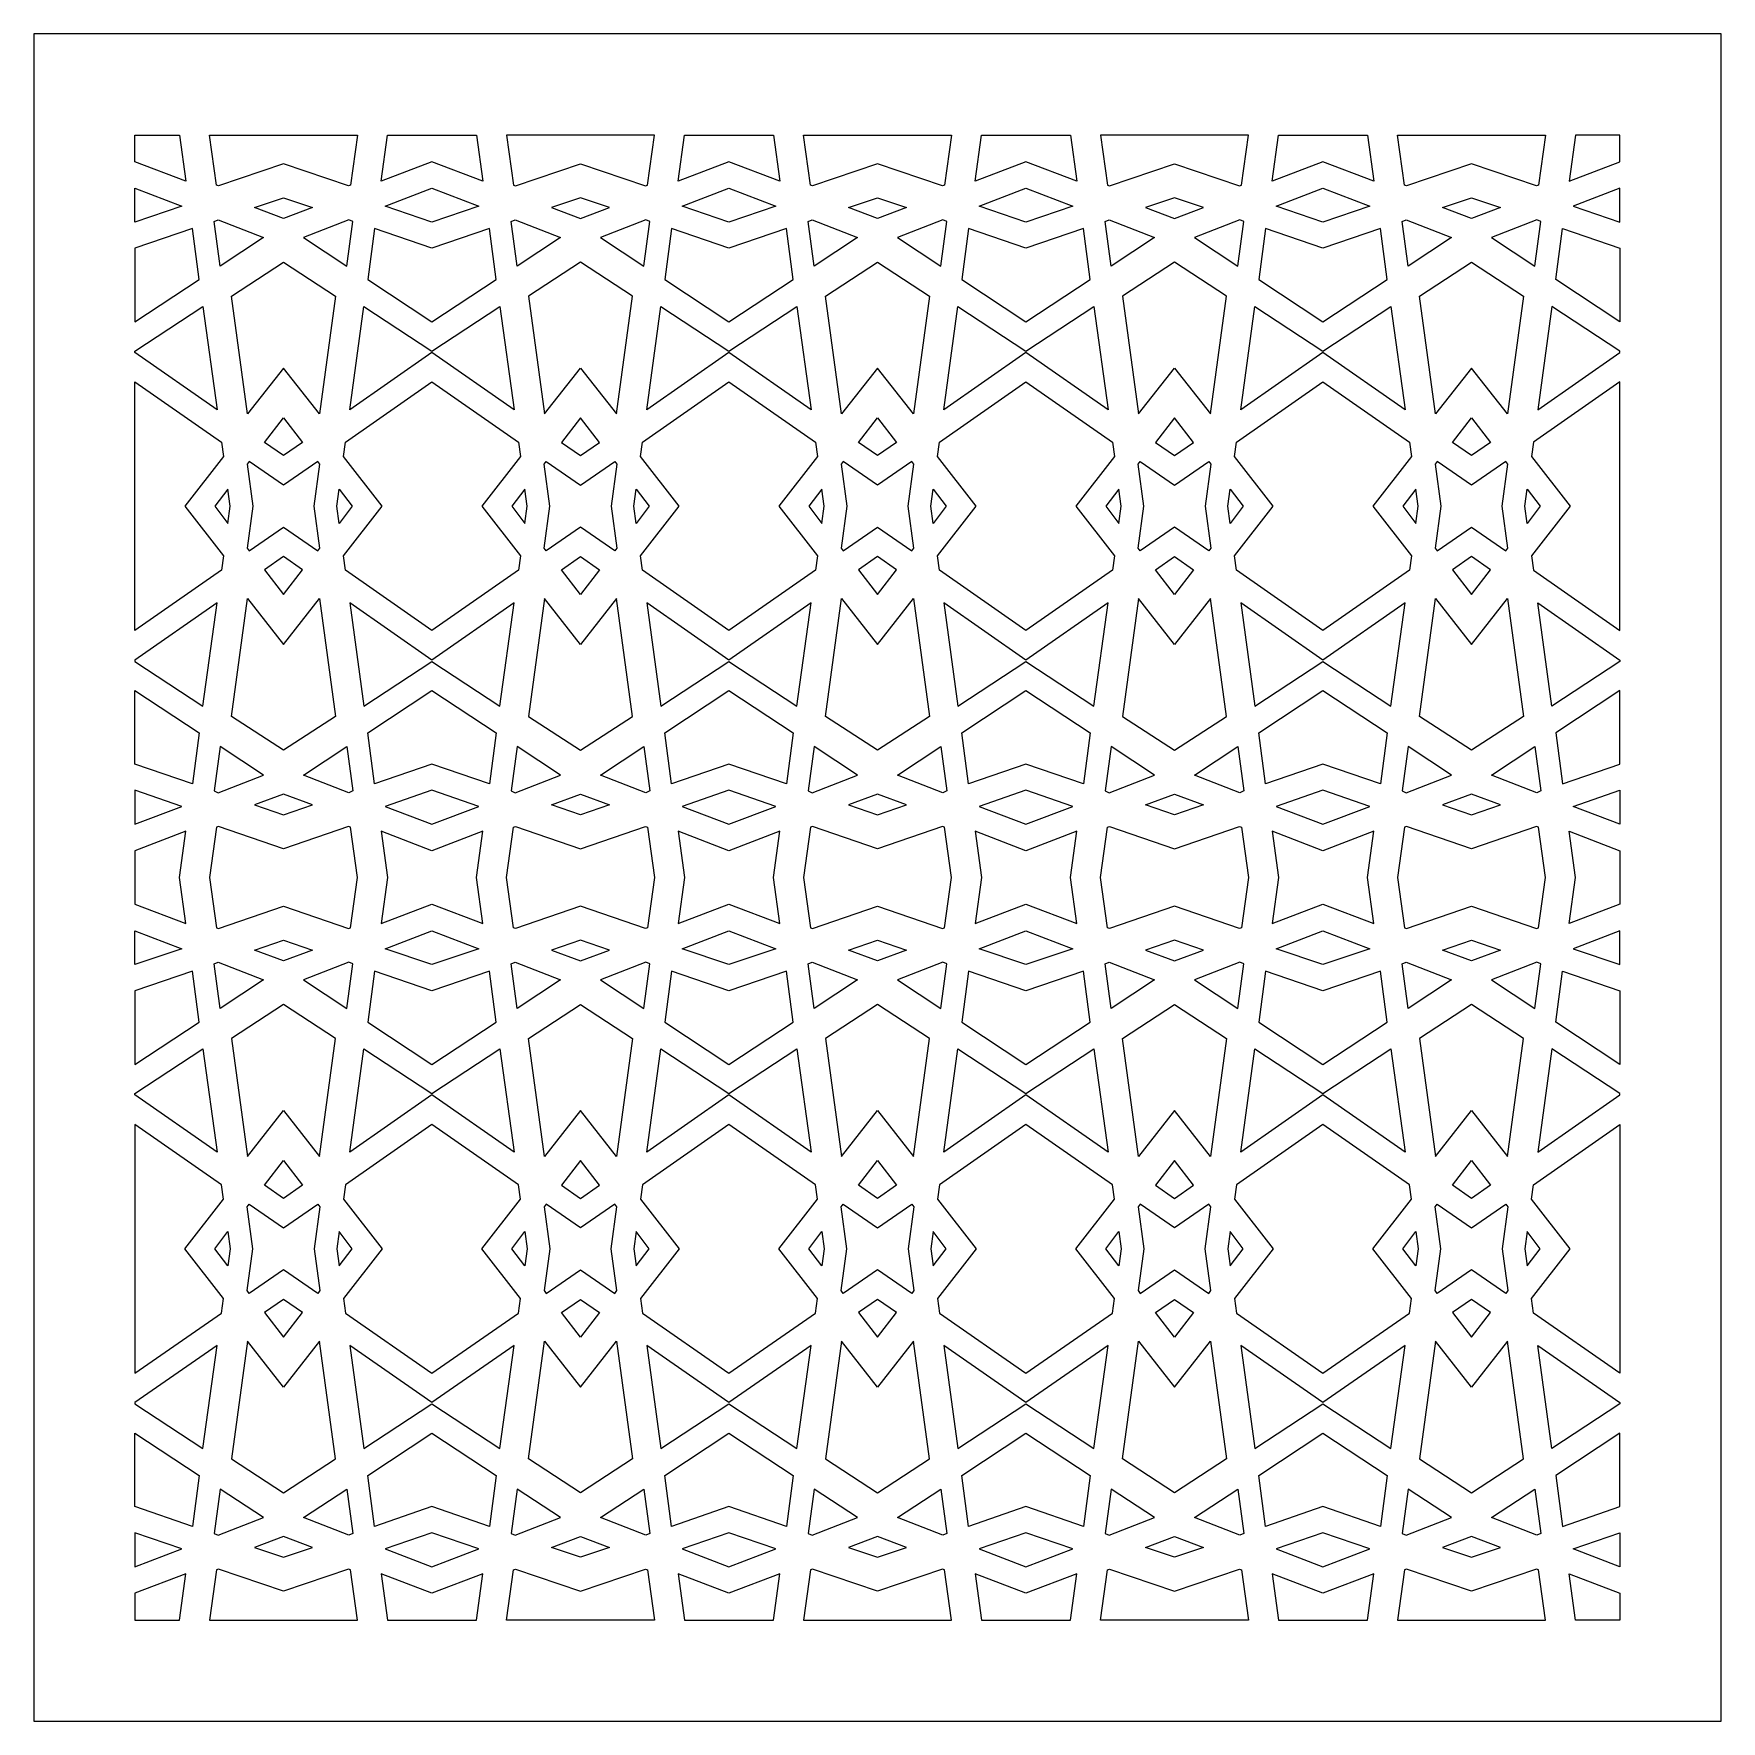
# Model space of a CAD drawing. Header units: millimetres. Extents: x -503 to 497, y -490 to 510.
import ezdxf

# ---------------------------------------------------------------- set-up
doc = ezdxf.new("R2010")
doc.units = ezdxf.units.MM
doc.layers.add('Plan 1', color=7, linetype='Continuous')

msp = doc.modelspace()

# ---------------------------------------------------------------- linework, layer by layer
at = {"layer": 'Plan 1', "color": 17}
for points, knots in [([(-502.7, 509.8), (-502.7, 509.8), (497.3, 509.8), (497.3, 509.8), (497.3, 509.8), (497.3, 509.8), (497.3, -490.2), (497.3, -490.2), (497.3, -490.2), (497.3, -490.2), (-502.7, -490.2), (-502.7, -490.2), (-502.7, -490.2), (-502.7, -490.2), (-502.7, 509.8), (-502.7, 509.8)], [0, 0, 0, 0, 0.2, 0.2, 0.2, 0.2, 0.4, 0.4, 0.4, 0.4, 0.6, 0.6, 0.6, 0.6, 1, 1, 1, 1]), ([(-412.5, 422.5), (-412.5, 422.5), (-416.3, 449.8), (-416.3, 449.8), (-416.3, 449.8), (-416.3, 449.8), (-442.7, 449.8), (-442.7, 449.8), (-442.7, 449.8), (-442.7, 449.8), (-442.7, 433.9), (-442.7, 433.9), (-442.7, 433.9), (-442.7, 433.9), (-412.5, 422.5), (-412.5, 422.5)], [0, 0, 0, 0, 0.2, 0.2, 0.2, 0.2, 0.4, 0.4, 0.4, 0.4, 0.6, 0.6, 0.6, 0.6, 1, 1, 1, 1]), ([(-398.6, 449.8), (-398.6, 449.8), (-394.4, 420.1), (-394.4, 420.1), (-394.4, 420.1), (-394.4, 420.1), (-393.2, 419.7), (-393.2, 419.7), (-393.2, 419.7), (-393.2, 419.7), (-354.7, 432.7), (-354.7, 432.7), (-354.7, 432.7), (-354.7, 432.7), (-316.2, 419.7), (-316.2, 419.7), (-316.2, 419.7), (-316.2, 419.7), (-315, 420.1), (-315, 420.1), (-315, 420.1), (-315, 420.1), (-310.8, 449.8), (-310.8, 449.8), (-310.8, 449.8), (-310.8, 449.8), (-398.6, 449.8), (-398.6, 449.8)], [0, 0, 0, 0, 0.125, 0.125, 0.125, 0.125, 0.25, 0.25, 0.25, 0.25, 0.375, 0.375, 0.375, 0.375, 0.5, 0.5, 0.5, 0.5, 0.625, 0.625, 0.625, 0.625, 0.75, 0.75, 0.75, 0.75, 1, 1, 1, 1]), ([(-236.5, 422.5), (-236.5, 422.5), (-240.3, 449.8), (-240.3, 449.8), (-240.3, 449.8), (-240.3, 449.8), (-293.1, 449.8), (-293.1, 449.8), (-293.1, 449.8), (-293.1, 449.8), (-296.9, 422.5), (-296.9, 422.5), (-296.9, 422.5), (-296.9, 422.5), (-266.7, 433.9), (-266.7, 433.9), (-266.7, 433.9), (-266.7, 433.9), (-236.5, 422.5), (-236.5, 422.5)], [0, 0, 0, 0, 0.16667, 0.16667, 0.16667, 0.16667, 0.33333, 0.33333, 0.33333, 0.33333, 0.5, 0.5, 0.5, 0.5, 0.66667, 0.66667, 0.66667, 0.66667, 1, 1, 1, 1]), ([(-134.8, 449.8), (-134.8, 449.8), (-139, 420.1), (-139, 420.1), (-139, 420.1), (-139, 420.1), (-140.2, 419.7), (-140.2, 419.7), (-140.2, 419.7), (-140.2, 419.7), (-178.7, 432.7), (-178.7, 432.7), (-178.7, 432.7), (-178.7, 432.7), (-217.2, 419.7), (-217.2, 419.7), (-217.2, 419.7), (-217.2, 419.7), (-218.4, 420.1), (-218.4, 420.1), (-218.4, 420.1), (-218.4, 420.1), (-222.6, 449.8), (-222.6, 449.8), (-222.6, 449.8), (-222.6, 449.8), (-134.8, 449.8), (-134.8, 449.8)], [0, 0, 0, 0, 0.125, 0.125, 0.125, 0.125, 0.25, 0.25, 0.25, 0.25, 0.375, 0.375, 0.375, 0.375, 0.5, 0.5, 0.5, 0.5, 0.625, 0.625, 0.625, 0.625, 0.75, 0.75, 0.75, 0.75, 1, 1, 1, 1]), ([(-60.5, 422.5), (-60.5, 422.5), (-64.3, 449.8), (-64.3, 449.8), (-64.3, 449.8), (-64.3, 449.8), (-117.1, 449.8), (-117.1, 449.8), (-117.1, 449.8), (-117.1, 449.8), (-120.9, 422.5), (-120.9, 422.5), (-120.9, 422.5), (-120.9, 422.5), (-90.7, 433.9), (-90.7, 433.9), (-90.7, 433.9), (-90.7, 433.9), (-60.5, 422.5), (-60.5, 422.5)], [0, 0, 0, 0, 0.16667, 0.16667, 0.16667, 0.16667, 0.33333, 0.33333, 0.33333, 0.33333, 0.5, 0.5, 0.5, 0.5, 0.66667, 0.66667, 0.66667, 0.66667, 1, 1, 1, 1]), ([(-46.6, 449.8), (-46.6, 449.8), (-42.4, 420.1), (-42.4, 420.1), (-42.4, 420.1), (-42.4, 420.1), (-41.2, 419.7), (-41.2, 419.7), (-41.2, 419.7), (-41.2, 419.7), (-2.7, 432.7), (-2.7, 432.7), (-2.7, 432.7), (-2.7, 432.7), (35.8, 419.7), (35.8, 419.7), (35.8, 419.7), (35.8, 419.7), (37, 420.1), (37, 420.1), (37, 420.1), (37, 420.1), (41.2, 449.8), (41.2, 449.8), (41.2, 449.8), (41.2, 449.8), (-46.6, 449.8), (-46.6, 449.8)], [0, 0, 0, 0, 0.125, 0.125, 0.125, 0.125, 0.25, 0.25, 0.25, 0.25, 0.375, 0.375, 0.375, 0.375, 0.5, 0.5, 0.5, 0.5, 0.625, 0.625, 0.625, 0.625, 0.75, 0.75, 0.75, 0.75, 1, 1, 1, 1]), ([(115.5, 422.5), (115.5, 422.5), (111.7, 449.8), (111.7, 449.8), (111.7, 449.8), (111.7, 449.8), (58.9, 449.8), (58.9, 449.8), (58.9, 449.8), (58.9, 449.8), (55.1, 422.5), (55.1, 422.5), (55.1, 422.5), (55.1, 422.5), (85.3, 433.9), (85.3, 433.9), (85.3, 433.9), (85.3, 433.9), (115.5, 422.5), (115.5, 422.5)], [0, 0, 0, 0, 0.16667, 0.16667, 0.16667, 0.16667, 0.33333, 0.33333, 0.33333, 0.33333, 0.5, 0.5, 0.5, 0.5, 0.66667, 0.66667, 0.66667, 0.66667, 1, 1, 1, 1]), ([(217.2, 449.8), (217.2, 449.8), (213, 420.1), (213, 420.1), (213, 420.1), (213, 420.1), (211.8, 419.7), (211.8, 419.7), (211.8, 419.7), (211.8, 419.7), (173.3, 432.7), (173.3, 432.7), (173.3, 432.7), (173.3, 432.7), (134.8, 419.7), (134.8, 419.7), (134.8, 419.7), (134.8, 419.7), (133.6, 420.1), (133.6, 420.1), (133.6, 420.1), (133.6, 420.1), (129.4, 449.8), (129.4, 449.8), (129.4, 449.8), (129.4, 449.8), (217.2, 449.8), (217.2, 449.8)], [0, 0, 0, 0, 0.125, 0.125, 0.125, 0.125, 0.25, 0.25, 0.25, 0.25, 0.375, 0.375, 0.375, 0.375, 0.5, 0.5, 0.5, 0.5, 0.625, 0.625, 0.625, 0.625, 0.75, 0.75, 0.75, 0.75, 1, 1, 1, 1]), ([(291.5, 422.5), (291.5, 422.5), (287.7, 449.8), (287.7, 449.8), (287.7, 449.8), (287.7, 449.8), (234.9, 449.8), (234.9, 449.8), (234.9, 449.8), (234.9, 449.8), (231.1, 422.5), (231.1, 422.5), (231.1, 422.5), (231.1, 422.5), (261.3, 433.9), (261.3, 433.9), (261.3, 433.9), (261.3, 433.9), (291.5, 422.5), (291.5, 422.5)], [0, 0, 0, 0, 0.16667, 0.16667, 0.16667, 0.16667, 0.33333, 0.33333, 0.33333, 0.33333, 0.5, 0.5, 0.5, 0.5, 0.66667, 0.66667, 0.66667, 0.66667, 1, 1, 1, 1]), ([(305.4, 449.8), (305.4, 449.8), (309.6, 420.1), (309.6, 420.1), (309.6, 420.1), (309.6, 420.1), (310.8, 419.7), (310.8, 419.7), (310.8, 419.7), (310.8, 419.7), (349.3, 432.7), (349.3, 432.7), (349.3, 432.7), (349.3, 432.7), (387.8, 419.7), (387.8, 419.7), (387.8, 419.7), (387.8, 419.7), (389, 420.1), (389, 420.1), (389, 420.1), (389, 420.1), (393.2, 449.8), (393.2, 449.8), (393.2, 449.8), (393.2, 449.8), (305.4, 449.8), (305.4, 449.8)], [0, 0, 0, 0, 0.125, 0.125, 0.125, 0.125, 0.25, 0.25, 0.25, 0.25, 0.375, 0.375, 0.375, 0.375, 0.5, 0.5, 0.5, 0.5, 0.625, 0.625, 0.625, 0.625, 0.75, 0.75, 0.75, 0.75, 1, 1, 1, 1]), ([(407.1, 422.5), (407.1, 422.5), (410.9, 449.8), (410.9, 449.8), (410.9, 449.8), (410.9, 449.8), (437.3, 449.8), (437.3, 449.8), (437.3, 449.8), (437.3, 449.8), (437.3, 433.9), (437.3, 433.9), (437.3, 433.9), (437.3, 433.9), (407.1, 422.5), (407.1, 422.5)], [0, 0, 0, 0, 0.2, 0.2, 0.2, 0.2, 0.4, 0.4, 0.4, 0.4, 0.6, 0.6, 0.6, 0.6, 1, 1, 1, 1]), ([(-414.9, 407.6), (-414.9, 407.6), (-442.7, 418.3), (-442.7, 418.3), (-442.7, 418.3), (-442.7, 418.3), (-442.7, 398.2), (-442.7, 398.2), (-442.7, 398.2), (-442.7, 398.2), (-414.9, 407.6), (-414.9, 407.6)], [0, 0, 0, 0, 0.25, 0.25, 0.25, 0.25, 0.5, 0.5, 0.5, 0.5, 1, 1, 1, 1]), ([(-354.7, 412.6), (-354.7, 412.6), (-371.8, 406.8), (-371.8, 406.8), (-371.8, 406.8), (-371.8, 406.8), (-354.7, 400.4), (-354.7, 400.4), (-354.7, 400.4), (-354.7, 400.4), (-337.6, 406.8), (-337.6, 406.8), (-337.6, 406.8), (-337.6, 406.8), (-354.7, 412.6), (-354.7, 412.6)], [0, 0, 0, 0, 0.2, 0.2, 0.2, 0.2, 0.4, 0.4, 0.4, 0.4, 0.6, 0.6, 0.6, 0.6, 1, 1, 1, 1]), ([(-238.9, 407.6), (-238.9, 407.6), (-266.7, 418.3), (-266.7, 418.3), (-266.7, 418.3), (-266.7, 418.3), (-294.5, 407.6), (-294.5, 407.6), (-294.5, 407.6), (-294.5, 407.6), (-266.7, 398.2), (-266.7, 398.2), (-266.7, 398.2), (-266.7, 398.2), (-238.9, 407.6), (-238.9, 407.6)], [0, 0, 0, 0, 0.2, 0.2, 0.2, 0.2, 0.4, 0.4, 0.4, 0.4, 0.6, 0.6, 0.6, 0.6, 1, 1, 1, 1]), ([(-178.7, 412.6), (-178.7, 412.6), (-161.6, 406.8), (-161.6, 406.8), (-161.6, 406.8), (-161.6, 406.8), (-178.7, 400.4), (-178.7, 400.4), (-178.7, 400.4), (-178.7, 400.4), (-195.8, 406.8), (-195.8, 406.8), (-195.8, 406.8), (-195.8, 406.8), (-178.7, 412.6), (-178.7, 412.6)], [0, 0, 0, 0, 0.2, 0.2, 0.2, 0.2, 0.4, 0.4, 0.4, 0.4, 0.6, 0.6, 0.6, 0.6, 1, 1, 1, 1]), ([(-62.9, 407.6), (-62.9, 407.6), (-90.7, 418.3), (-90.7, 418.3), (-90.7, 418.3), (-90.7, 418.3), (-118.5, 407.6), (-118.5, 407.6), (-118.5, 407.6), (-118.5, 407.6), (-90.7, 398.2), (-90.7, 398.2), (-90.7, 398.2), (-90.7, 398.2), (-62.9, 407.6), (-62.9, 407.6)], [0, 0, 0, 0, 0.2, 0.2, 0.2, 0.2, 0.4, 0.4, 0.4, 0.4, 0.6, 0.6, 0.6, 0.6, 1, 1, 1, 1]), ([(-2.7, 412.6), (-2.7, 412.6), (-19.8, 406.8), (-19.8, 406.8), (-19.8, 406.8), (-19.8, 406.8), (-2.7, 400.4), (-2.7, 400.4), (-2.7, 400.4), (-2.7, 400.4), (14.4, 406.8), (14.4, 406.8), (14.4, 406.8), (14.4, 406.8), (-2.7, 412.6), (-2.7, 412.6)], [0, 0, 0, 0, 0.2, 0.2, 0.2, 0.2, 0.4, 0.4, 0.4, 0.4, 0.6, 0.6, 0.6, 0.6, 1, 1, 1, 1]), ([(113.1, 407.6), (113.1, 407.6), (85.3, 418.3), (85.3, 418.3), (85.3, 418.3), (85.3, 418.3), (57.5, 407.6), (57.5, 407.6), (57.5, 407.6), (57.5, 407.6), (85.3, 398.2), (85.3, 398.2), (85.3, 398.2), (85.3, 398.2), (113.1, 407.6), (113.1, 407.6)], [0, 0, 0, 0, 0.2, 0.2, 0.2, 0.2, 0.4, 0.4, 0.4, 0.4, 0.6, 0.6, 0.6, 0.6, 1, 1, 1, 1]), ([(173.3, 412.6), (173.3, 412.6), (190.4, 406.8), (190.4, 406.8), (190.4, 406.8), (190.4, 406.8), (173.3, 400.4), (173.3, 400.4), (173.3, 400.4), (173.3, 400.4), (156.2, 406.8), (156.2, 406.8), (156.2, 406.8), (156.2, 406.8), (173.3, 412.6), (173.3, 412.6)], [0, 0, 0, 0, 0.2, 0.2, 0.2, 0.2, 0.4, 0.4, 0.4, 0.4, 0.6, 0.6, 0.6, 0.6, 1, 1, 1, 1]), ([(289.1, 407.6), (289.1, 407.6), (261.3, 418.3), (261.3, 418.3), (261.3, 418.3), (261.3, 418.3), (233.5, 407.6), (233.5, 407.6), (233.5, 407.6), (233.5, 407.6), (261.3, 398.2), (261.3, 398.2), (261.3, 398.2), (261.3, 398.2), (289.1, 407.6), (289.1, 407.6)], [0, 0, 0, 0, 0.2, 0.2, 0.2, 0.2, 0.4, 0.4, 0.4, 0.4, 0.6, 0.6, 0.6, 0.6, 1, 1, 1, 1]), ([(349.3, 412.6), (349.3, 412.6), (332.2, 406.8), (332.2, 406.8), (332.2, 406.8), (332.2, 406.8), (349.3, 400.4), (349.3, 400.4), (349.3, 400.4), (349.3, 400.4), (366.4, 406.8), (366.4, 406.8), (366.4, 406.8), (366.4, 406.8), (349.3, 412.6), (349.3, 412.6)], [0, 0, 0, 0, 0.2, 0.2, 0.2, 0.2, 0.4, 0.4, 0.4, 0.4, 0.6, 0.6, 0.6, 0.6, 1, 1, 1, 1]), ([(409.5, 407.6), (409.5, 407.6), (437.3, 418.3), (437.3, 418.3), (437.3, 418.3), (437.3, 418.3), (437.3, 398.2), (437.3, 398.2), (437.3, 398.2), (437.3, 398.2), (409.5, 407.6), (409.5, 407.6)], [0, 0, 0, 0, 0.25, 0.25, 0.25, 0.25, 0.5, 0.5, 0.5, 0.5, 1, 1, 1, 1]), ([(-442.7, 339.1), (-442.7, 339.1), (-442.7, 382.7), (-442.7, 382.7), (-442.7, 382.7), (-442.7, 382.7), (-408.7, 394.4), (-408.7, 394.4), (-408.7, 394.4), (-408.7, 394.4), (-404.6, 364.2), (-404.6, 364.2), (-404.6, 364.2), (-404.6, 364.2), (-442.7, 339.1), (-442.7, 339.1)], [0, 0, 0, 0, 0.2, 0.2, 0.2, 0.2, 0.4, 0.4, 0.4, 0.4, 0.6, 0.6, 0.6, 0.6, 1, 1, 1, 1]), ([(-366.6, 389.1), (-366.6, 389.1), (-393.4, 399.6), (-393.4, 399.6), (-393.4, 399.6), (-393.4, 399.6), (-395.8, 398.6), (-395.8, 398.6), (-395.8, 398.6), (-395.8, 398.6), (-392.2, 372.2), (-392.2, 372.2), (-392.2, 372.2), (-392.2, 372.2), (-366.6, 389.1), (-366.6, 389.1)], [0, 0, 0, 0, 0.2, 0.2, 0.2, 0.2, 0.4, 0.4, 0.4, 0.4, 0.6, 0.6, 0.6, 0.6, 1, 1, 1, 1]), ([(-342.8, 389.1), (-342.8, 389.1), (-316, 399.6), (-316, 399.6), (-316, 399.6), (-316, 399.6), (-313.6, 398.6), (-313.6, 398.6), (-313.6, 398.6), (-313.6, 398.6), (-317.2, 372.2), (-317.2, 372.2), (-317.2, 372.2), (-317.2, 372.2), (-342.8, 389.1), (-342.8, 389.1)], [0, 0, 0, 0, 0.2, 0.2, 0.2, 0.2, 0.4, 0.4, 0.4, 0.4, 0.6, 0.6, 0.6, 0.6, 1, 1, 1, 1]), ([(-266.7, 382.7), (-266.7, 382.7), (-232.7, 394.4), (-232.7, 394.4), (-232.7, 394.4), (-232.7, 394.4), (-228.6, 364.2), (-228.6, 364.2), (-228.6, 364.2), (-228.6, 364.2), (-266.7, 339.1), (-266.7, 339.1), (-266.7, 339.1), (-266.7, 339.1), (-304.8, 364.2), (-304.8, 364.2), (-304.8, 364.2), (-304.8, 364.2), (-300.7, 394.4), (-300.7, 394.4), (-300.7, 394.4), (-300.7, 394.4), (-266.7, 382.7), (-266.7, 382.7)], [0, 0, 0, 0, 0.14286, 0.14286, 0.14286, 0.14286, 0.28571, 0.28571, 0.28571, 0.28571, 0.42857, 0.42857, 0.42857, 0.42857, 0.57143, 0.57143, 0.57143, 0.57143, 0.71429, 0.71429, 0.71429, 0.71429, 1, 1, 1, 1]), ([(-190.6, 389.1), (-190.6, 389.1), (-217.4, 399.6), (-217.4, 399.6), (-217.4, 399.6), (-217.4, 399.6), (-219.8, 398.6), (-219.8, 398.6), (-219.8, 398.6), (-219.8, 398.6), (-216.2, 372.2), (-216.2, 372.2), (-216.2, 372.2), (-216.2, 372.2), (-190.6, 389.1), (-190.6, 389.1)], [0, 0, 0, 0, 0.2, 0.2, 0.2, 0.2, 0.4, 0.4, 0.4, 0.4, 0.6, 0.6, 0.6, 0.6, 1, 1, 1, 1]), ([(-166.8, 389.1), (-166.8, 389.1), (-140, 399.6), (-140, 399.6), (-140, 399.6), (-140, 399.6), (-137.6, 398.6), (-137.6, 398.6), (-137.6, 398.6), (-137.6, 398.6), (-141.2, 372.2), (-141.2, 372.2), (-141.2, 372.2), (-141.2, 372.2), (-166.8, 389.1), (-166.8, 389.1)], [0, 0, 0, 0, 0.2, 0.2, 0.2, 0.2, 0.4, 0.4, 0.4, 0.4, 0.6, 0.6, 0.6, 0.6, 1, 1, 1, 1]), ([(-90.7, 382.7), (-90.7, 382.7), (-56.7, 394.4), (-56.7, 394.4), (-56.7, 394.4), (-56.7, 394.4), (-52.6, 364.2), (-52.6, 364.2), (-52.6, 364.2), (-52.6, 364.2), (-90.7, 339.1), (-90.7, 339.1), (-90.7, 339.1), (-90.7, 339.1), (-128.8, 364.2), (-128.8, 364.2), (-128.8, 364.2), (-128.8, 364.2), (-124.7, 394.4), (-124.7, 394.4), (-124.7, 394.4), (-124.7, 394.4), (-90.7, 382.7), (-90.7, 382.7)], [0, 0, 0, 0, 0.14286, 0.14286, 0.14286, 0.14286, 0.28571, 0.28571, 0.28571, 0.28571, 0.42857, 0.42857, 0.42857, 0.42857, 0.57143, 0.57143, 0.57143, 0.57143, 0.71429, 0.71429, 0.71429, 0.71429, 1, 1, 1, 1]), ([(-14.6, 389.1), (-14.6, 389.1), (-41.4, 399.6), (-41.4, 399.6), (-41.4, 399.6), (-41.4, 399.6), (-43.8, 398.6), (-43.8, 398.6), (-43.8, 398.6), (-43.8, 398.6), (-40.2, 372.2), (-40.2, 372.2), (-40.2, 372.2), (-40.2, 372.2), (-14.6, 389.1), (-14.6, 389.1)], [0, 0, 0, 0, 0.2, 0.2, 0.2, 0.2, 0.4, 0.4, 0.4, 0.4, 0.6, 0.6, 0.6, 0.6, 1, 1, 1, 1]), ([(9.2, 389.1), (9.2, 389.1), (36, 399.6), (36, 399.6), (36, 399.6), (36, 399.6), (38.4, 398.6), (38.4, 398.6), (38.4, 398.6), (38.4, 398.6), (34.8, 372.2), (34.8, 372.2), (34.8, 372.2), (34.8, 372.2), (9.2, 389.1), (9.2, 389.1)], [0, 0, 0, 0, 0.2, 0.2, 0.2, 0.2, 0.4, 0.4, 0.4, 0.4, 0.6, 0.6, 0.6, 0.6, 1, 1, 1, 1]), ([(85.3, 382.7), (85.3, 382.7), (119.3, 394.4), (119.3, 394.4), (119.3, 394.4), (119.3, 394.4), (123.4, 364.2), (123.4, 364.2), (123.4, 364.2), (123.4, 364.2), (85.3, 339.1), (85.3, 339.1), (85.3, 339.1), (85.3, 339.1), (47.2, 364.2), (47.2, 364.2), (47.2, 364.2), (47.2, 364.2), (51.3, 394.4), (51.3, 394.4), (51.3, 394.4), (51.3, 394.4), (85.3, 382.7), (85.3, 382.7)], [0, 0, 0, 0, 0.14286, 0.14286, 0.14286, 0.14286, 0.28571, 0.28571, 0.28571, 0.28571, 0.42857, 0.42857, 0.42857, 0.42857, 0.57143, 0.57143, 0.57143, 0.57143, 0.71429, 0.71429, 0.71429, 0.71429, 1, 1, 1, 1]), ([(161.4, 389.1), (161.4, 389.1), (134.6, 399.6), (134.6, 399.6), (134.6, 399.6), (134.6, 399.6), (132.2, 398.6), (132.2, 398.6), (132.2, 398.6), (132.2, 398.6), (135.8, 372.2), (135.8, 372.2), (135.8, 372.2), (135.8, 372.2), (161.4, 389.1), (161.4, 389.1)], [0, 0, 0, 0, 0.2, 0.2, 0.2, 0.2, 0.4, 0.4, 0.4, 0.4, 0.6, 0.6, 0.6, 0.6, 1, 1, 1, 1]), ([(185.2, 389.1), (185.2, 389.1), (212, 399.6), (212, 399.6), (212, 399.6), (212, 399.6), (214.4, 398.6), (214.4, 398.6), (214.4, 398.6), (214.4, 398.6), (210.8, 372.2), (210.8, 372.2), (210.8, 372.2), (210.8, 372.2), (185.2, 389.1), (185.2, 389.1)], [0, 0, 0, 0, 0.2, 0.2, 0.2, 0.2, 0.4, 0.4, 0.4, 0.4, 0.6, 0.6, 0.6, 0.6, 1, 1, 1, 1]), ([(261.3, 382.7), (261.3, 382.7), (295.3, 394.4), (295.3, 394.4), (295.3, 394.4), (295.3, 394.4), (299.4, 364.2), (299.4, 364.2), (299.4, 364.2), (299.4, 364.2), (261.3, 339.1), (261.3, 339.1), (261.3, 339.1), (261.3, 339.1), (223.2, 364.2), (223.2, 364.2), (223.2, 364.2), (223.2, 364.2), (227.3, 394.4), (227.3, 394.4), (227.3, 394.4), (227.3, 394.4), (261.3, 382.7), (261.3, 382.7)], [0, 0, 0, 0, 0.14286, 0.14286, 0.14286, 0.14286, 0.28571, 0.28571, 0.28571, 0.28571, 0.42857, 0.42857, 0.42857, 0.42857, 0.57143, 0.57143, 0.57143, 0.57143, 0.71429, 0.71429, 0.71429, 0.71429, 1, 1, 1, 1]), ([(337.4, 389.1), (337.4, 389.1), (310.6, 399.6), (310.6, 399.6), (310.6, 399.6), (310.6, 399.6), (308.2, 398.6), (308.2, 398.6), (308.2, 398.6), (308.2, 398.6), (311.8, 372.2), (311.8, 372.2), (311.8, 372.2), (311.8, 372.2), (337.4, 389.1), (337.4, 389.1)], [0, 0, 0, 0, 0.2, 0.2, 0.2, 0.2, 0.4, 0.4, 0.4, 0.4, 0.6, 0.6, 0.6, 0.6, 1, 1, 1, 1]), ([(361.2, 389.1), (361.2, 389.1), (388, 399.6), (388, 399.6), (388, 399.6), (388, 399.6), (390.4, 398.6), (390.4, 398.6), (390.4, 398.6), (390.4, 398.6), (386.8, 372.2), (386.8, 372.2), (386.8, 372.2), (386.8, 372.2), (361.2, 389.1), (361.2, 389.1)], [0, 0, 0, 0, 0.2, 0.2, 0.2, 0.2, 0.4, 0.4, 0.4, 0.4, 0.6, 0.6, 0.6, 0.6, 1, 1, 1, 1]), ([(437.3, 339.1), (437.3, 339.1), (437.3, 382.7), (437.3, 382.7), (437.3, 382.7), (437.3, 382.7), (403.3, 394.4), (403.3, 394.4), (403.3, 394.4), (403.3, 394.4), (399.2, 364.2), (399.2, 364.2), (399.2, 364.2), (399.2, 364.2), (437.3, 339.1), (437.3, 339.1)], [0, 0, 0, 0, 0.2, 0.2, 0.2, 0.2, 0.4, 0.4, 0.4, 0.4, 0.6, 0.6, 0.6, 0.6, 1, 1, 1, 1]), ([(-333.4, 284.6), (-333.4, 284.6), (-323.9, 354.3), (-323.9, 354.3), (-323.9, 354.3), (-323.9, 354.3), (-354.7, 374.5), (-354.7, 374.5), (-354.7, 374.5), (-354.7, 374.5), (-385.5, 354.3), (-385.5, 354.3), (-385.5, 354.3), (-385.5, 354.3), (-376, 284.6), (-376, 284.6), (-376, 284.6), (-376, 284.6), (-354.7, 311.7), (-354.7, 311.7), (-354.7, 311.7), (-354.7, 311.7), (-333.4, 284.6), (-333.4, 284.6)], [0, 0, 0, 0, 0.14286, 0.14286, 0.14286, 0.14286, 0.28571, 0.28571, 0.28571, 0.28571, 0.42857, 0.42857, 0.42857, 0.42857, 0.57143, 0.57143, 0.57143, 0.57143, 0.71429, 0.71429, 0.71429, 0.71429, 1, 1, 1, 1]), ([(-200, 284.6), (-200, 284.6), (-209.5, 354.3), (-209.5, 354.3), (-209.5, 354.3), (-209.5, 354.3), (-178.7, 374.5), (-178.7, 374.5), (-178.7, 374.5), (-178.7, 374.5), (-147.9, 354.3), (-147.9, 354.3), (-147.9, 354.3), (-147.9, 354.3), (-157.4, 284.6), (-157.4, 284.6), (-157.4, 284.6), (-157.4, 284.6), (-178.7, 311.7), (-178.7, 311.7), (-178.7, 311.7), (-178.7, 311.7), (-200, 284.6), (-200, 284.6)], [0, 0, 0, 0, 0.14286, 0.14286, 0.14286, 0.14286, 0.28571, 0.28571, 0.28571, 0.28571, 0.42857, 0.42857, 0.42857, 0.42857, 0.57143, 0.57143, 0.57143, 0.57143, 0.71429, 0.71429, 0.71429, 0.71429, 1, 1, 1, 1]), ([(18.6, 284.6), (18.6, 284.6), (28.1, 354.3), (28.1, 354.3), (28.1, 354.3), (28.1, 354.3), (-2.7, 374.5), (-2.7, 374.5), (-2.7, 374.5), (-2.7, 374.5), (-33.5, 354.3), (-33.5, 354.3), (-33.5, 354.3), (-33.5, 354.3), (-24, 284.6), (-24, 284.6), (-24, 284.6), (-24, 284.6), (-2.7, 311.7), (-2.7, 311.7), (-2.7, 311.7), (-2.7, 311.7), (18.6, 284.6), (18.6, 284.6)], [0, 0, 0, 0, 0.14286, 0.14286, 0.14286, 0.14286, 0.28571, 0.28571, 0.28571, 0.28571, 0.42857, 0.42857, 0.42857, 0.42857, 0.57143, 0.57143, 0.57143, 0.57143, 0.71429, 0.71429, 0.71429, 0.71429, 1, 1, 1, 1]), ([(152, 284.6), (152, 284.6), (142.5, 354.3), (142.5, 354.3), (142.5, 354.3), (142.5, 354.3), (173.3, 374.5), (173.3, 374.5), (173.3, 374.5), (173.3, 374.5), (204.1, 354.3), (204.1, 354.3), (204.1, 354.3), (204.1, 354.3), (194.6, 284.6), (194.6, 284.6), (194.6, 284.6), (194.6, 284.6), (173.3, 311.7), (173.3, 311.7), (173.3, 311.7), (173.3, 311.7), (152, 284.6), (152, 284.6)], [0, 0, 0, 0, 0.14286, 0.14286, 0.14286, 0.14286, 0.28571, 0.28571, 0.28571, 0.28571, 0.42857, 0.42857, 0.42857, 0.42857, 0.57143, 0.57143, 0.57143, 0.57143, 0.71429, 0.71429, 0.71429, 0.71429, 1, 1, 1, 1]), ([(370.6, 284.6), (370.6, 284.6), (380.1, 354.3), (380.1, 354.3), (380.1, 354.3), (380.1, 354.3), (349.3, 374.5), (349.3, 374.5), (349.3, 374.5), (349.3, 374.5), (318.5, 354.3), (318.5, 354.3), (318.5, 354.3), (318.5, 354.3), (328, 284.6), (328, 284.6), (328, 284.6), (328, 284.6), (349.3, 311.7), (349.3, 311.7), (349.3, 311.7), (349.3, 311.7), (370.6, 284.6), (370.6, 284.6)], [0, 0, 0, 0, 0.14286, 0.14286, 0.14286, 0.14286, 0.28571, 0.28571, 0.28571, 0.28571, 0.42857, 0.42857, 0.42857, 0.42857, 0.57143, 0.57143, 0.57143, 0.57143, 0.71429, 0.71429, 0.71429, 0.71429, 1, 1, 1, 1]), ([(-394.1, 287), (-394.1, 287), (-402.4, 348.3), (-402.4, 348.3), (-402.4, 348.3), (-402.4, 348.3), (-442.7, 321.8), (-442.7, 321.8), (-442.7, 321.8), (-442.7, 321.8), (-442.7, 321), (-442.7, 321), (-442.7, 321), (-442.7, 321), (-394.1, 287), (-394.1, 287)], [0, 0, 0, 0, 0.2, 0.2, 0.2, 0.2, 0.4, 0.4, 0.4, 0.4, 0.6, 0.6, 0.6, 0.6, 1, 1, 1, 1]), ([(-218.1, 287), (-218.1, 287), (-226.4, 348.3), (-226.4, 348.3), (-226.4, 348.3), (-226.4, 348.3), (-266.7, 321.8), (-266.7, 321.8), (-266.7, 321.8), (-266.7, 321.8), (-307, 348.3), (-307, 348.3), (-307, 348.3), (-307, 348.3), (-315.3, 287), (-315.3, 287), (-315.3, 287), (-315.3, 287), (-266.7, 321), (-266.7, 321), (-266.7, 321), (-266.7, 321), (-218.1, 287), (-218.1, 287)], [0, 0, 0, 0, 0.14286, 0.14286, 0.14286, 0.14286, 0.28571, 0.28571, 0.28571, 0.28571, 0.42857, 0.42857, 0.42857, 0.42857, 0.57143, 0.57143, 0.57143, 0.57143, 0.71429, 0.71429, 0.71429, 0.71429, 1, 1, 1, 1]), ([(-42.1, 287), (-42.1, 287), (-50.4, 348.3), (-50.4, 348.3), (-50.4, 348.3), (-50.4, 348.3), (-90.7, 321.8), (-90.7, 321.8), (-90.7, 321.8), (-90.7, 321.8), (-131, 348.3), (-131, 348.3), (-131, 348.3), (-131, 348.3), (-139.3, 287), (-139.3, 287), (-139.3, 287), (-139.3, 287), (-90.7, 321), (-90.7, 321), (-90.7, 321), (-90.7, 321), (-42.1, 287), (-42.1, 287)], [0, 0, 0, 0, 0.14286, 0.14286, 0.14286, 0.14286, 0.28571, 0.28571, 0.28571, 0.28571, 0.42857, 0.42857, 0.42857, 0.42857, 0.57143, 0.57143, 0.57143, 0.57143, 0.71429, 0.71429, 0.71429, 0.71429, 1, 1, 1, 1]), ([(133.9, 287), (133.9, 287), (125.6, 348.3), (125.6, 348.3), (125.6, 348.3), (125.6, 348.3), (85.3, 321.8), (85.3, 321.8), (85.3, 321.8), (85.3, 321.8), (45, 348.3), (45, 348.3), (45, 348.3), (45, 348.3), (36.7, 287), (36.7, 287), (36.7, 287), (36.7, 287), (85.3, 321), (85.3, 321), (85.3, 321), (85.3, 321), (133.9, 287), (133.9, 287)], [0, 0, 0, 0, 0.14286, 0.14286, 0.14286, 0.14286, 0.28571, 0.28571, 0.28571, 0.28571, 0.42857, 0.42857, 0.42857, 0.42857, 0.57143, 0.57143, 0.57143, 0.57143, 0.71429, 0.71429, 0.71429, 0.71429, 1, 1, 1, 1]), ([(309.9, 287), (309.9, 287), (301.6, 348.3), (301.6, 348.3), (301.6, 348.3), (301.6, 348.3), (261.3, 321.8), (261.3, 321.8), (261.3, 321.8), (261.3, 321.8), (221, 348.3), (221, 348.3), (221, 348.3), (221, 348.3), (212.7, 287), (212.7, 287), (212.7, 287), (212.7, 287), (261.3, 321), (261.3, 321), (261.3, 321), (261.3, 321), (309.9, 287), (309.9, 287)], [0, 0, 0, 0, 0.14286, 0.14286, 0.14286, 0.14286, 0.28571, 0.28571, 0.28571, 0.28571, 0.42857, 0.42857, 0.42857, 0.42857, 0.57143, 0.57143, 0.57143, 0.57143, 0.71429, 0.71429, 0.71429, 0.71429, 1, 1, 1, 1]), ([(388.7, 287), (388.7, 287), (397, 348.3), (397, 348.3), (397, 348.3), (397, 348.3), (437.3, 321.8), (437.3, 321.8), (437.3, 321.8), (437.3, 321.8), (437.3, 321), (437.3, 321), (437.3, 321), (437.3, 321), (388.7, 287), (388.7, 287)], [0, 0, 0, 0, 0.2, 0.2, 0.2, 0.2, 0.4, 0.4, 0.4, 0.4, 0.6, 0.6, 0.6, 0.6, 1, 1, 1, 1]), ([(-390.3, 259.3), (-390.3, 259.3), (-391.4, 267.9), (-391.4, 267.9), (-391.4, 267.9), (-391.4, 267.9), (-442.7, 303.5), (-442.7, 303.5), (-442.7, 303.5), (-442.7, 303.5), (-442.7, 156.2), (-442.7, 156.2), (-442.7, 156.2), (-442.7, 156.2), (-391.4, 191.9), (-391.4, 191.9), (-391.4, 191.9), (-391.4, 191.9), (-390.3, 200.4), (-390.3, 200.4), (-390.3, 200.4), (-390.3, 200.4), (-413.1, 229.9), (-413.1, 229.9), (-413.1, 229.9), (-413.1, 229.9), (-390.3, 259.3), (-390.3, 259.3)], [0, 0, 0, 0, 0.125, 0.125, 0.125, 0.125, 0.25, 0.25, 0.25, 0.25, 0.375, 0.375, 0.375, 0.375, 0.5, 0.5, 0.5, 0.5, 0.625, 0.625, 0.625, 0.625, 0.75, 0.75, 0.75, 0.75, 1, 1, 1, 1]), ([(-214.2, 259.3), (-214.2, 259.3), (-215.4, 267.9), (-215.4, 267.9), (-215.4, 267.9), (-215.4, 267.9), (-266.7, 303.5), (-266.7, 303.5), (-266.7, 303.5), (-266.7, 303.5), (-317.9, 267.9), (-317.9, 267.9), (-317.9, 267.9), (-317.9, 267.9), (-319.1, 259.3), (-319.1, 259.3), (-319.1, 259.3), (-319.1, 259.3), (-296.3, 229.9), (-296.3, 229.9), (-296.3, 229.9), (-296.3, 229.9), (-319.1, 200.4), (-319.1, 200.4), (-319.1, 200.4), (-319.1, 200.4), (-317.9, 191.9), (-317.9, 191.9), (-317.9, 191.9), (-317.9, 191.9), (-266.7, 156.2), (-266.7, 156.2), (-266.7, 156.2), (-266.7, 156.2), (-215.4, 191.9), (-215.4, 191.9), (-215.4, 191.9), (-215.4, 191.9), (-214.2, 200.4), (-214.2, 200.4), (-214.2, 200.4), (-214.2, 200.4), (-237.1, 229.9), (-237.1, 229.9), (-237.1, 229.9), (-237.1, 229.9), (-214.2, 259.3), (-214.2, 259.3)], [0, 0, 0, 0, 0.07692, 0.07692, 0.07692, 0.07692, 0.15385, 0.15385, 0.15385, 0.15385, 0.23077, 0.23077, 0.23077, 0.23077, 0.30769, 0.30769, 0.30769, 0.30769, 0.38462, 0.38462, 0.38462, 0.38462, 0.46154, 0.46154, 0.46154, 0.46154, 0.53846, 0.53846, 0.53846, 0.53846, 0.61538, 0.61538, 0.61538, 0.61538, 0.69231, 0.69231, 0.69231, 0.69231, 0.76923, 0.76923, 0.76923, 0.76923, 0.84615, 0.84615, 0.84615, 0.84615, 1, 1, 1, 1]), ([(-38.3, 259.3), (-38.3, 259.3), (-39.4, 267.9), (-39.4, 267.9), (-39.4, 267.9), (-39.4, 267.9), (-90.7, 303.5), (-90.7, 303.5), (-90.7, 303.5), (-90.7, 303.5), (-141.9, 267.9), (-141.9, 267.9), (-141.9, 267.9), (-141.9, 267.9), (-143.1, 259.3), (-143.1, 259.3), (-143.1, 259.3), (-143.1, 259.3), (-120.3, 229.9), (-120.3, 229.9), (-120.3, 229.9), (-120.3, 229.9), (-143.1, 200.4), (-143.1, 200.4), (-143.1, 200.4), (-143.1, 200.4), (-141.9, 191.9), (-141.9, 191.9), (-141.9, 191.9), (-141.9, 191.9), (-90.7, 156.2), (-90.7, 156.2), (-90.7, 156.2), (-90.7, 156.2), (-39.4, 191.9), (-39.4, 191.9), (-39.4, 191.9), (-39.4, 191.9), (-38.3, 200.4), (-38.3, 200.4), (-38.3, 200.4), (-38.3, 200.4), (-61.1, 229.9), (-61.1, 229.9), (-61.1, 229.9), (-61.1, 229.9), (-38.3, 259.3), (-38.3, 259.3)], [0, 0, 0, 0, 0.07692, 0.07692, 0.07692, 0.07692, 0.15385, 0.15385, 0.15385, 0.15385, 0.23077, 0.23077, 0.23077, 0.23077, 0.30769, 0.30769, 0.30769, 0.30769, 0.38462, 0.38462, 0.38462, 0.38462, 0.46154, 0.46154, 0.46154, 0.46154, 0.53846, 0.53846, 0.53846, 0.53846, 0.61538, 0.61538, 0.61538, 0.61538, 0.69231, 0.69231, 0.69231, 0.69231, 0.76923, 0.76923, 0.76923, 0.76923, 0.84615, 0.84615, 0.84615, 0.84615, 1, 1, 1, 1]), ([(137.8, 259.3), (137.8, 259.3), (136.6, 267.9), (136.6, 267.9), (136.6, 267.9), (136.6, 267.9), (85.3, 303.5), (85.3, 303.5), (85.3, 303.5), (85.3, 303.5), (34.1, 267.9), (34.1, 267.9), (34.1, 267.9), (34.1, 267.9), (32.9, 259.3), (32.9, 259.3), (32.9, 259.3), (32.9, 259.3), (55.7, 229.9), (55.7, 229.9), (55.7, 229.9), (55.7, 229.9), (32.9, 200.4), (32.9, 200.4), (32.9, 200.4), (32.9, 200.4), (34.1, 191.9), (34.1, 191.9), (34.1, 191.9), (34.1, 191.9), (85.3, 156.2), (85.3, 156.2), (85.3, 156.2), (85.3, 156.2), (136.6, 191.9), (136.6, 191.9), (136.6, 191.9), (136.6, 191.9), (137.8, 200.4), (137.8, 200.4), (137.8, 200.4), (137.8, 200.4), (114.9, 229.9), (114.9, 229.9), (114.9, 229.9), (114.9, 229.9), (137.8, 259.3), (137.8, 259.3)], [0, 0, 0, 0, 0.07692, 0.07692, 0.07692, 0.07692, 0.15385, 0.15385, 0.15385, 0.15385, 0.23077, 0.23077, 0.23077, 0.23077, 0.30769, 0.30769, 0.30769, 0.30769, 0.38462, 0.38462, 0.38462, 0.38462, 0.46154, 0.46154, 0.46154, 0.46154, 0.53846, 0.53846, 0.53846, 0.53846, 0.61538, 0.61538, 0.61538, 0.61538, 0.69231, 0.69231, 0.69231, 0.69231, 0.76923, 0.76923, 0.76923, 0.76923, 0.84615, 0.84615, 0.84615, 0.84615, 1, 1, 1, 1]), ([(313.7, 259.3), (313.7, 259.3), (312.6, 267.9), (312.6, 267.9), (312.6, 267.9), (312.6, 267.9), (261.3, 303.5), (261.3, 303.5), (261.3, 303.5), (261.3, 303.5), (210.1, 267.9), (210.1, 267.9), (210.1, 267.9), (210.1, 267.9), (208.9, 259.3), (208.9, 259.3), (208.9, 259.3), (208.9, 259.3), (231.7, 229.9), (231.7, 229.9), (231.7, 229.9), (231.7, 229.9), (208.9, 200.4), (208.9, 200.4), (208.9, 200.4), (208.9, 200.4), (210.1, 191.9), (210.1, 191.9), (210.1, 191.9), (210.1, 191.9), (261.3, 156.2), (261.3, 156.2), (261.3, 156.2), (261.3, 156.2), (312.6, 191.9), (312.6, 191.9), (312.6, 191.9), (312.6, 191.9), (313.7, 200.4), (313.7, 200.4), (313.7, 200.4), (313.7, 200.4), (290.9, 229.9), (290.9, 229.9), (290.9, 229.9), (290.9, 229.9), (313.7, 259.3), (313.7, 259.3)], [0, 0, 0, 0, 0.07692, 0.07692, 0.07692, 0.07692, 0.15385, 0.15385, 0.15385, 0.15385, 0.23077, 0.23077, 0.23077, 0.23077, 0.30769, 0.30769, 0.30769, 0.30769, 0.38462, 0.38462, 0.38462, 0.38462, 0.46154, 0.46154, 0.46154, 0.46154, 0.53846, 0.53846, 0.53846, 0.53846, 0.61538, 0.61538, 0.61538, 0.61538, 0.69231, 0.69231, 0.69231, 0.69231, 0.76923, 0.76923, 0.76923, 0.76923, 0.84615, 0.84615, 0.84615, 0.84615, 1, 1, 1, 1]), ([(384.9, 259.3), (384.9, 259.3), (386.1, 267.9), (386.1, 267.9), (386.1, 267.9), (386.1, 267.9), (437.3, 303.5), (437.3, 303.5), (437.3, 303.5), (437.3, 303.5), (437.3, 156.2), (437.3, 156.2), (437.3, 156.2), (437.3, 156.2), (386.1, 191.9), (386.1, 191.9), (386.1, 191.9), (386.1, 191.9), (384.9, 200.4), (384.9, 200.4), (384.9, 200.4), (384.9, 200.4), (407.7, 229.9), (407.7, 229.9), (407.7, 229.9), (407.7, 229.9), (384.9, 259.3), (384.9, 259.3)], [0, 0, 0, 0, 0.125, 0.125, 0.125, 0.125, 0.25, 0.25, 0.25, 0.25, 0.375, 0.375, 0.375, 0.375, 0.5, 0.5, 0.5, 0.5, 0.625, 0.625, 0.625, 0.625, 0.75, 0.75, 0.75, 0.75, 1, 1, 1, 1]), ([(-354.7, 282.2), (-354.7, 282.2), (-366, 267.7), (-366, 267.7), (-366, 267.7), (-366, 267.7), (-354.7, 259.9), (-354.7, 259.9), (-354.7, 259.9), (-354.7, 259.9), (-343.4, 267.7), (-343.4, 267.7), (-343.4, 267.7), (-343.4, 267.7), (-354.7, 282.2), (-354.7, 282.2)], [0, 0, 0, 0, 0.2, 0.2, 0.2, 0.2, 0.4, 0.4, 0.4, 0.4, 0.6, 0.6, 0.6, 0.6, 1, 1, 1, 1]), ([(-178.7, 282.2), (-178.7, 282.2), (-167.4, 267.7), (-167.4, 267.7), (-167.4, 267.7), (-167.4, 267.7), (-178.7, 259.9), (-178.7, 259.9), (-178.7, 259.9), (-178.7, 259.9), (-190, 267.7), (-190, 267.7), (-190, 267.7), (-190, 267.7), (-178.7, 282.2), (-178.7, 282.2)], [0, 0, 0, 0, 0.2, 0.2, 0.2, 0.2, 0.4, 0.4, 0.4, 0.4, 0.6, 0.6, 0.6, 0.6, 1, 1, 1, 1]), ([(-2.7, 282.2), (-2.7, 282.2), (-14, 267.7), (-14, 267.7), (-14, 267.7), (-14, 267.7), (-2.7, 259.9), (-2.7, 259.9), (-2.7, 259.9), (-2.7, 259.9), (8.6, 267.7), (8.6, 267.7), (8.6, 267.7), (8.6, 267.7), (-2.7, 282.2), (-2.7, 282.2)], [0, 0, 0, 0, 0.2, 0.2, 0.2, 0.2, 0.4, 0.4, 0.4, 0.4, 0.6, 0.6, 0.6, 0.6, 1, 1, 1, 1]), ([(173.3, 282.2), (173.3, 282.2), (184.6, 267.7), (184.6, 267.7), (184.6, 267.7), (184.6, 267.7), (173.3, 259.9), (173.3, 259.9), (173.3, 259.9), (173.3, 259.9), (162, 267.7), (162, 267.7), (162, 267.7), (162, 267.7), (173.3, 282.2), (173.3, 282.2)], [0, 0, 0, 0, 0.2, 0.2, 0.2, 0.2, 0.4, 0.4, 0.4, 0.4, 0.6, 0.6, 0.6, 0.6, 1, 1, 1, 1]), ([(349.3, 282.2), (349.3, 282.2), (338, 267.7), (338, 267.7), (338, 267.7), (338, 267.7), (349.3, 259.9), (349.3, 259.9), (349.3, 259.9), (349.3, 259.9), (360.6, 267.7), (360.6, 267.7), (360.6, 267.7), (360.6, 267.7), (349.3, 282.2), (349.3, 282.2)], [0, 0, 0, 0, 0.2, 0.2, 0.2, 0.2, 0.4, 0.4, 0.4, 0.4, 0.6, 0.6, 0.6, 0.6, 1, 1, 1, 1]), ([(-354.7, 217.5), (-354.7, 217.5), (-375, 203.4), (-375, 203.4), (-375, 203.4), (-375, 203.4), (-376.2, 205), (-376.2, 205), (-376.2, 205), (-376.2, 205), (-372.8, 229.9), (-372.8, 229.9), (-372.8, 229.9), (-372.8, 229.9), (-376.2, 254.7), (-376.2, 254.7), (-376.2, 254.7), (-376.2, 254.7), (-375, 256.3), (-375, 256.3), (-375, 256.3), (-375, 256.3), (-354.7, 242.4), (-354.7, 242.4), (-354.7, 242.4), (-354.7, 242.4), (-334.4, 256.3), (-334.4, 256.3), (-334.4, 256.3), (-334.4, 256.3), (-333.2, 254.7), (-333.2, 254.7), (-333.2, 254.7), (-333.2, 254.7), (-336.6, 229.9), (-336.6, 229.9), (-336.6, 229.9), (-336.6, 229.9), (-333.2, 205), (-333.2, 205), (-333.2, 205), (-333.2, 205), (-334.4, 203.4), (-334.4, 203.4), (-334.4, 203.4), (-334.4, 203.4), (-354.7, 217.5), (-354.7, 217.5)], [0, 0, 0, 0, 0.07692, 0.07692, 0.07692, 0.07692, 0.15385, 0.15385, 0.15385, 0.15385, 0.23077, 0.23077, 0.23077, 0.23077, 0.30769, 0.30769, 0.30769, 0.30769, 0.38462, 0.38462, 0.38462, 0.38462, 0.46154, 0.46154, 0.46154, 0.46154, 0.53846, 0.53846, 0.53846, 0.53846, 0.61538, 0.61538, 0.61538, 0.61538, 0.69231, 0.69231, 0.69231, 0.69231, 0.76923, 0.76923, 0.76923, 0.76923, 0.84615, 0.84615, 0.84615, 0.84615, 1, 1, 1, 1]), ([(-178.7, 217.5), (-178.7, 217.5), (-158.4, 203.4), (-158.4, 203.4), (-158.4, 203.4), (-158.4, 203.4), (-157.2, 205), (-157.2, 205), (-157.2, 205), (-157.2, 205), (-160.6, 229.9), (-160.6, 229.9), (-160.6, 229.9), (-160.6, 229.9), (-157.2, 254.7), (-157.2, 254.7), (-157.2, 254.7), (-157.2, 254.7), (-158.4, 256.3), (-158.4, 256.3), (-158.4, 256.3), (-158.4, 256.3), (-178.7, 242.4), (-178.7, 242.4), (-178.7, 242.4), (-178.7, 242.4), (-199, 256.3), (-199, 256.3), (-199, 256.3), (-199, 256.3), (-200.2, 254.7), (-200.2, 254.7), (-200.2, 254.7), (-200.2, 254.7), (-196.8, 229.9), (-196.8, 229.9), (-196.8, 229.9), (-196.8, 229.9), (-200.2, 205), (-200.2, 205), (-200.2, 205), (-200.2, 205), (-199, 203.4), (-199, 203.4), (-199, 203.4), (-199, 203.4), (-178.7, 217.5), (-178.7, 217.5)], [0, 0, 0, 0, 0.07692, 0.07692, 0.07692, 0.07692, 0.15385, 0.15385, 0.15385, 0.15385, 0.23077, 0.23077, 0.23077, 0.23077, 0.30769, 0.30769, 0.30769, 0.30769, 0.38462, 0.38462, 0.38462, 0.38462, 0.46154, 0.46154, 0.46154, 0.46154, 0.53846, 0.53846, 0.53846, 0.53846, 0.61538, 0.61538, 0.61538, 0.61538, 0.69231, 0.69231, 0.69231, 0.69231, 0.76923, 0.76923, 0.76923, 0.76923, 0.84615, 0.84615, 0.84615, 0.84615, 1, 1, 1, 1]), ([(-2.7, 217.5), (-2.7, 217.5), (-23, 203.4), (-23, 203.4), (-23, 203.4), (-23, 203.4), (-24.2, 205), (-24.2, 205), (-24.2, 205), (-24.2, 205), (-20.8, 229.9), (-20.8, 229.9), (-20.8, 229.9), (-20.8, 229.9), (-24.2, 254.7), (-24.2, 254.7), (-24.2, 254.7), (-24.2, 254.7), (-23, 256.3), (-23, 256.3), (-23, 256.3), (-23, 256.3), (-2.7, 242.4), (-2.7, 242.4), (-2.7, 242.4), (-2.7, 242.4), (17.6, 256.3), (17.6, 256.3), (17.6, 256.3), (17.6, 256.3), (18.8, 254.7), (18.8, 254.7), (18.8, 254.7), (18.8, 254.7), (15.4, 229.9), (15.4, 229.9), (15.4, 229.9), (15.4, 229.9), (18.8, 205), (18.8, 205), (18.8, 205), (18.8, 205), (17.6, 203.4), (17.6, 203.4), (17.6, 203.4), (17.6, 203.4), (-2.7, 217.5), (-2.7, 217.5)], [0, 0, 0, 0, 0.07692, 0.07692, 0.07692, 0.07692, 0.15385, 0.15385, 0.15385, 0.15385, 0.23077, 0.23077, 0.23077, 0.23077, 0.30769, 0.30769, 0.30769, 0.30769, 0.38462, 0.38462, 0.38462, 0.38462, 0.46154, 0.46154, 0.46154, 0.46154, 0.53846, 0.53846, 0.53846, 0.53846, 0.61538, 0.61538, 0.61538, 0.61538, 0.69231, 0.69231, 0.69231, 0.69231, 0.76923, 0.76923, 0.76923, 0.76923, 0.84615, 0.84615, 0.84615, 0.84615, 1, 1, 1, 1]), ([(173.3, 217.5), (173.3, 217.5), (193.6, 203.4), (193.6, 203.4), (193.6, 203.4), (193.6, 203.4), (194.8, 205), (194.8, 205), (194.8, 205), (194.8, 205), (191.4, 229.9), (191.4, 229.9), (191.4, 229.9), (191.4, 229.9), (194.8, 254.7), (194.8, 254.7), (194.8, 254.7), (194.8, 254.7), (193.6, 256.3), (193.6, 256.3), (193.6, 256.3), (193.6, 256.3), (173.3, 242.4), (173.3, 242.4), (173.3, 242.4), (173.3, 242.4), (153, 256.3), (153, 256.3), (153, 256.3), (153, 256.3), (151.8, 254.7), (151.8, 254.7), (151.8, 254.7), (151.8, 254.7), (155.2, 229.9), (155.2, 229.9), (155.2, 229.9), (155.2, 229.9), (151.8, 205), (151.8, 205), (151.8, 205), (151.8, 205), (153, 203.4), (153, 203.4), (153, 203.4), (153, 203.4), (173.3, 217.5), (173.3, 217.5)], [0, 0, 0, 0, 0.07692, 0.07692, 0.07692, 0.07692, 0.15385, 0.15385, 0.15385, 0.15385, 0.23077, 0.23077, 0.23077, 0.23077, 0.30769, 0.30769, 0.30769, 0.30769, 0.38462, 0.38462, 0.38462, 0.38462, 0.46154, 0.46154, 0.46154, 0.46154, 0.53846, 0.53846, 0.53846, 0.53846, 0.61538, 0.61538, 0.61538, 0.61538, 0.69231, 0.69231, 0.69231, 0.69231, 0.76923, 0.76923, 0.76923, 0.76923, 0.84615, 0.84615, 0.84615, 0.84615, 1, 1, 1, 1]), ([(349.3, 217.5), (349.3, 217.5), (329, 203.4), (329, 203.4), (329, 203.4), (329, 203.4), (327.8, 205), (327.8, 205), (327.8, 205), (327.8, 205), (331.2, 229.9), (331.2, 229.9), (331.2, 229.9), (331.2, 229.9), (327.8, 254.7), (327.8, 254.7), (327.8, 254.7), (327.8, 254.7), (329, 256.3), (329, 256.3), (329, 256.3), (329, 256.3), (349.3, 242.4), (349.3, 242.4), (349.3, 242.4), (349.3, 242.4), (369.6, 256.3), (369.6, 256.3), (369.6, 256.3), (369.6, 256.3), (370.8, 254.7), (370.8, 254.7), (370.8, 254.7), (370.8, 254.7), (367.4, 229.9), (367.4, 229.9), (367.4, 229.9), (367.4, 229.9), (370.8, 205), (370.8, 205), (370.8, 205), (370.8, 205), (369.6, 203.4), (369.6, 203.4), (369.6, 203.4), (369.6, 203.4), (349.3, 217.5), (349.3, 217.5)], [0, 0, 0, 0, 0.07692, 0.07692, 0.07692, 0.07692, 0.15385, 0.15385, 0.15385, 0.15385, 0.23077, 0.23077, 0.23077, 0.23077, 0.30769, 0.30769, 0.30769, 0.30769, 0.38462, 0.38462, 0.38462, 0.38462, 0.46154, 0.46154, 0.46154, 0.46154, 0.53846, 0.53846, 0.53846, 0.53846, 0.61538, 0.61538, 0.61538, 0.61538, 0.69231, 0.69231, 0.69231, 0.69231, 0.76923, 0.76923, 0.76923, 0.76923, 0.84615, 0.84615, 0.84615, 0.84615, 1, 1, 1, 1]), ([(-387.7, 240), (-387.7, 240), (-386.3, 229.9), (-386.3, 229.9), (-386.3, 229.9), (-386.3, 229.9), (-387.7, 219.7), (-387.7, 219.7), (-387.7, 219.7), (-387.7, 219.7), (-395.4, 229.9), (-395.4, 229.9), (-395.4, 229.9), (-395.4, 229.9), (-387.7, 240), (-387.7, 240)], [0, 0, 0, 0, 0.2, 0.2, 0.2, 0.2, 0.4, 0.4, 0.4, 0.4, 0.6, 0.6, 0.6, 0.6, 1, 1, 1, 1]), ([(-321.7, 240), (-321.7, 240), (-323.1, 229.9), (-323.1, 229.9), (-323.1, 229.9), (-323.1, 229.9), (-321.7, 219.7), (-321.7, 219.7), (-321.7, 219.7), (-321.7, 219.7), (-314, 229.9), (-314, 229.9), (-314, 229.9), (-314, 229.9), (-321.7, 240), (-321.7, 240)], [0, 0, 0, 0, 0.2, 0.2, 0.2, 0.2, 0.4, 0.4, 0.4, 0.4, 0.6, 0.6, 0.6, 0.6, 1, 1, 1, 1]), ([(-211.7, 240), (-211.7, 240), (-210.3, 229.9), (-210.3, 229.9), (-210.3, 229.9), (-210.3, 229.9), (-211.7, 219.7), (-211.7, 219.7), (-211.7, 219.7), (-211.7, 219.7), (-219.4, 229.9), (-219.4, 229.9), (-219.4, 229.9), (-219.4, 229.9), (-211.7, 240), (-211.7, 240)], [0, 0, 0, 0, 0.2, 0.2, 0.2, 0.2, 0.4, 0.4, 0.4, 0.4, 0.6, 0.6, 0.6, 0.6, 1, 1, 1, 1]), ([(-145.7, 240), (-145.7, 240), (-147.1, 229.9), (-147.1, 229.9), (-147.1, 229.9), (-147.1, 229.9), (-145.7, 219.7), (-145.7, 219.7), (-145.7, 219.7), (-145.7, 219.7), (-138, 229.9), (-138, 229.9), (-138, 229.9), (-138, 229.9), (-145.7, 240), (-145.7, 240)], [0, 0, 0, 0, 0.2, 0.2, 0.2, 0.2, 0.4, 0.4, 0.4, 0.4, 0.6, 0.6, 0.6, 0.6, 1, 1, 1, 1]), ([(-35.7, 240), (-35.7, 240), (-34.3, 229.9), (-34.3, 229.9), (-34.3, 229.9), (-34.3, 229.9), (-35.7, 219.7), (-35.7, 219.7), (-35.7, 219.7), (-35.7, 219.7), (-43.4, 229.9), (-43.4, 229.9), (-43.4, 229.9), (-43.4, 229.9), (-35.7, 240), (-35.7, 240)], [0, 0, 0, 0, 0.2, 0.2, 0.2, 0.2, 0.4, 0.4, 0.4, 0.4, 0.6, 0.6, 0.6, 0.6, 1, 1, 1, 1]), ([(30.3, 240), (30.3, 240), (28.9, 229.9), (28.9, 229.9), (28.9, 229.9), (28.9, 229.9), (30.3, 219.7), (30.3, 219.7), (30.3, 219.7), (30.3, 219.7), (38, 229.9), (38, 229.9), (38, 229.9), (38, 229.9), (30.3, 240), (30.3, 240)], [0, 0, 0, 0, 0.2, 0.2, 0.2, 0.2, 0.4, 0.4, 0.4, 0.4, 0.6, 0.6, 0.6, 0.6, 1, 1, 1, 1]), ([(140.3, 240), (140.3, 240), (141.7, 229.9), (141.7, 229.9), (141.7, 229.9), (141.7, 229.9), (140.3, 219.7), (140.3, 219.7), (140.3, 219.7), (140.3, 219.7), (132.6, 229.9), (132.6, 229.9), (132.6, 229.9), (132.6, 229.9), (140.3, 240), (140.3, 240)], [0, 0, 0, 0, 0.2, 0.2, 0.2, 0.2, 0.4, 0.4, 0.4, 0.4, 0.6, 0.6, 0.6, 0.6, 1, 1, 1, 1]), ([(206.3, 240), (206.3, 240), (204.9, 229.9), (204.9, 229.9), (204.9, 229.9), (204.9, 229.9), (206.3, 219.7), (206.3, 219.7), (206.3, 219.7), (206.3, 219.7), (214, 229.9), (214, 229.9), (214, 229.9), (214, 229.9), (206.3, 240), (206.3, 240)], [0, 0, 0, 0, 0.2, 0.2, 0.2, 0.2, 0.4, 0.4, 0.4, 0.4, 0.6, 0.6, 0.6, 0.6, 1, 1, 1, 1]), ([(316.3, 240), (316.3, 240), (317.7, 229.9), (317.7, 229.9), (317.7, 229.9), (317.7, 229.9), (316.3, 219.7), (316.3, 219.7), (316.3, 219.7), (316.3, 219.7), (308.6, 229.9), (308.6, 229.9), (308.6, 229.9), (308.6, 229.9), (316.3, 240), (316.3, 240)], [0, 0, 0, 0, 0.2, 0.2, 0.2, 0.2, 0.4, 0.4, 0.4, 0.4, 0.6, 0.6, 0.6, 0.6, 1, 1, 1, 1]), ([(382.3, 240), (382.3, 240), (380.9, 229.9), (380.9, 229.9), (380.9, 229.9), (380.9, 229.9), (382.3, 219.7), (382.3, 219.7), (382.3, 219.7), (382.3, 219.7), (390, 229.9), (390, 229.9), (390, 229.9), (390, 229.9), (382.3, 240), (382.3, 240)], [0, 0, 0, 0, 0.2, 0.2, 0.2, 0.2, 0.4, 0.4, 0.4, 0.4, 0.6, 0.6, 0.6, 0.6, 1, 1, 1, 1]), ([(-354.7, 177.5), (-354.7, 177.5), (-366, 192.1), (-366, 192.1), (-366, 192.1), (-366, 192.1), (-354.7, 200), (-354.7, 200), (-354.7, 200), (-354.7, 200), (-343.4, 192.1), (-343.4, 192.1), (-343.4, 192.1), (-343.4, 192.1), (-354.7, 177.5), (-354.7, 177.5)], [0, 0, 0, 0, 0.2, 0.2, 0.2, 0.2, 0.4, 0.4, 0.4, 0.4, 0.6, 0.6, 0.6, 0.6, 1, 1, 1, 1]), ([(-178.7, 177.5), (-178.7, 177.5), (-167.4, 192.1), (-167.4, 192.1), (-167.4, 192.1), (-167.4, 192.1), (-178.7, 200), (-178.7, 200), (-178.7, 200), (-178.7, 200), (-190, 192.1), (-190, 192.1), (-190, 192.1), (-190, 192.1), (-178.7, 177.5), (-178.7, 177.5)], [0, 0, 0, 0, 0.2, 0.2, 0.2, 0.2, 0.4, 0.4, 0.4, 0.4, 0.6, 0.6, 0.6, 0.6, 1, 1, 1, 1]), ([(-2.7, 177.5), (-2.7, 177.5), (-14, 192.1), (-14, 192.1), (-14, 192.1), (-14, 192.1), (-2.7, 200), (-2.7, 200), (-2.7, 200), (-2.7, 200), (8.6, 192.1), (8.6, 192.1), (8.6, 192.1), (8.6, 192.1), (-2.7, 177.5), (-2.7, 177.5)], [0, 0, 0, 0, 0.2, 0.2, 0.2, 0.2, 0.4, 0.4, 0.4, 0.4, 0.6, 0.6, 0.6, 0.6, 1, 1, 1, 1]), ([(173.3, 177.5), (173.3, 177.5), (184.6, 192.1), (184.6, 192.1), (184.6, 192.1), (184.6, 192.1), (173.3, 200), (173.3, 200), (173.3, 200), (173.3, 200), (162, 192.1), (162, 192.1), (162, 192.1), (162, 192.1), (173.3, 177.5), (173.3, 177.5)], [0, 0, 0, 0, 0.2, 0.2, 0.2, 0.2, 0.4, 0.4, 0.4, 0.4, 0.6, 0.6, 0.6, 0.6, 1, 1, 1, 1]), ([(349.3, 177.5), (349.3, 177.5), (338, 192.1), (338, 192.1), (338, 192.1), (338, 192.1), (349.3, 200), (349.3, 200), (349.3, 200), (349.3, 200), (360.6, 192.1), (360.6, 192.1), (360.6, 192.1), (360.6, 192.1), (349.3, 177.5), (349.3, 177.5)], [0, 0, 0, 0, 0.2, 0.2, 0.2, 0.2, 0.4, 0.4, 0.4, 0.4, 0.6, 0.6, 0.6, 0.6, 1, 1, 1, 1]), ([(-394.1, 172.6), (-394.1, 172.6), (-402.4, 111.3), (-402.4, 111.3), (-402.4, 111.3), (-402.4, 111.3), (-442.7, 137.9), (-442.7, 137.9), (-442.7, 137.9), (-442.7, 137.9), (-442.7, 138.7), (-442.7, 138.7), (-442.7, 138.7), (-442.7, 138.7), (-394.1, 172.6), (-394.1, 172.6)], [0, 0, 0, 0, 0.2, 0.2, 0.2, 0.2, 0.4, 0.4, 0.4, 0.4, 0.6, 0.6, 0.6, 0.6, 1, 1, 1, 1]), ([(-376, 175.1), (-376, 175.1), (-385.5, 105.3), (-385.5, 105.3), (-385.5, 105.3), (-385.5, 105.3), (-354.7, 85.2), (-354.7, 85.2), (-354.7, 85.2), (-354.7, 85.2), (-323.9, 105.3), (-323.9, 105.3), (-323.9, 105.3), (-323.9, 105.3), (-333.4, 175.1), (-333.4, 175.1), (-333.4, 175.1), (-333.4, 175.1), (-354.7, 147.9), (-354.7, 147.9), (-354.7, 147.9), (-354.7, 147.9), (-376, 175.1), (-376, 175.1)], [0, 0, 0, 0, 0.14286, 0.14286, 0.14286, 0.14286, 0.28571, 0.28571, 0.28571, 0.28571, 0.42857, 0.42857, 0.42857, 0.42857, 0.57143, 0.57143, 0.57143, 0.57143, 0.71429, 0.71429, 0.71429, 0.71429, 1, 1, 1, 1]), ([(-218.1, 172.6), (-218.1, 172.6), (-226.4, 111.3), (-226.4, 111.3), (-226.4, 111.3), (-226.4, 111.3), (-266.7, 137.9), (-266.7, 137.9), (-266.7, 137.9), (-266.7, 137.9), (-307, 111.3), (-307, 111.3), (-307, 111.3), (-307, 111.3), (-315.3, 172.6), (-315.3, 172.6), (-315.3, 172.6), (-315.3, 172.6), (-266.7, 138.7), (-266.7, 138.7), (-266.7, 138.7), (-266.7, 138.7), (-218.1, 172.6), (-218.1, 172.6)], [0, 0, 0, 0, 0.14286, 0.14286, 0.14286, 0.14286, 0.28571, 0.28571, 0.28571, 0.28571, 0.42857, 0.42857, 0.42857, 0.42857, 0.57143, 0.57143, 0.57143, 0.57143, 0.71429, 0.71429, 0.71429, 0.71429, 1, 1, 1, 1]), ([(-157.4, 175.1), (-157.4, 175.1), (-147.9, 105.3), (-147.9, 105.3), (-147.9, 105.3), (-147.9, 105.3), (-178.7, 85.2), (-178.7, 85.2), (-178.7, 85.2), (-178.7, 85.2), (-209.5, 105.3), (-209.5, 105.3), (-209.5, 105.3), (-209.5, 105.3), (-200, 175.1), (-200, 175.1), (-200, 175.1), (-200, 175.1), (-178.7, 147.9), (-178.7, 147.9), (-178.7, 147.9), (-178.7, 147.9), (-157.4, 175.1), (-157.4, 175.1)], [0, 0, 0, 0, 0.14286, 0.14286, 0.14286, 0.14286, 0.28571, 0.28571, 0.28571, 0.28571, 0.42857, 0.42857, 0.42857, 0.42857, 0.57143, 0.57143, 0.57143, 0.57143, 0.71429, 0.71429, 0.71429, 0.71429, 1, 1, 1, 1]), ([(-42.1, 172.6), (-42.1, 172.6), (-50.4, 111.3), (-50.4, 111.3), (-50.4, 111.3), (-50.4, 111.3), (-90.7, 137.9), (-90.7, 137.9), (-90.7, 137.9), (-90.7, 137.9), (-131, 111.3), (-131, 111.3), (-131, 111.3), (-131, 111.3), (-139.3, 172.6), (-139.3, 172.6), (-139.3, 172.6), (-139.3, 172.6), (-90.7, 138.7), (-90.7, 138.7), (-90.7, 138.7), (-90.7, 138.7), (-42.1, 172.6), (-42.1, 172.6)], [0, 0, 0, 0, 0.14286, 0.14286, 0.14286, 0.14286, 0.28571, 0.28571, 0.28571, 0.28571, 0.42857, 0.42857, 0.42857, 0.42857, 0.57143, 0.57143, 0.57143, 0.57143, 0.71429, 0.71429, 0.71429, 0.71429, 1, 1, 1, 1]), ([(-24, 175.1), (-24, 175.1), (-33.5, 105.3), (-33.5, 105.3), (-33.5, 105.3), (-33.5, 105.3), (-2.7, 85.2), (-2.7, 85.2), (-2.7, 85.2), (-2.7, 85.2), (28.1, 105.3), (28.1, 105.3), (28.1, 105.3), (28.1, 105.3), (18.6, 175.1), (18.6, 175.1), (18.6, 175.1), (18.6, 175.1), (-2.7, 147.9), (-2.7, 147.9), (-2.7, 147.9), (-2.7, 147.9), (-24, 175.1), (-24, 175.1)], [0, 0, 0, 0, 0.14286, 0.14286, 0.14286, 0.14286, 0.28571, 0.28571, 0.28571, 0.28571, 0.42857, 0.42857, 0.42857, 0.42857, 0.57143, 0.57143, 0.57143, 0.57143, 0.71429, 0.71429, 0.71429, 0.71429, 1, 1, 1, 1]), ([(133.9, 172.6), (133.9, 172.6), (125.6, 111.3), (125.6, 111.3), (125.6, 111.3), (125.6, 111.3), (85.3, 137.9), (85.3, 137.9), (85.3, 137.9), (85.3, 137.9), (45, 111.3), (45, 111.3), (45, 111.3), (45, 111.3), (36.7, 172.6), (36.7, 172.6), (36.7, 172.6), (36.7, 172.6), (85.3, 138.7), (85.3, 138.7), (85.3, 138.7), (85.3, 138.7), (133.9, 172.6), (133.9, 172.6)], [0, 0, 0, 0, 0.14286, 0.14286, 0.14286, 0.14286, 0.28571, 0.28571, 0.28571, 0.28571, 0.42857, 0.42857, 0.42857, 0.42857, 0.57143, 0.57143, 0.57143, 0.57143, 0.71429, 0.71429, 0.71429, 0.71429, 1, 1, 1, 1]), ([(194.6, 175.1), (194.6, 175.1), (204.1, 105.3), (204.1, 105.3), (204.1, 105.3), (204.1, 105.3), (173.3, 85.2), (173.3, 85.2), (173.3, 85.2), (173.3, 85.2), (142.5, 105.3), (142.5, 105.3), (142.5, 105.3), (142.5, 105.3), (152, 175.1), (152, 175.1), (152, 175.1), (152, 175.1), (173.3, 147.9), (173.3, 147.9), (173.3, 147.9), (173.3, 147.9), (194.6, 175.1), (194.6, 175.1)], [0, 0, 0, 0, 0.14286, 0.14286, 0.14286, 0.14286, 0.28571, 0.28571, 0.28571, 0.28571, 0.42857, 0.42857, 0.42857, 0.42857, 0.57143, 0.57143, 0.57143, 0.57143, 0.71429, 0.71429, 0.71429, 0.71429, 1, 1, 1, 1]), ([(309.9, 172.6), (309.9, 172.6), (301.6, 111.3), (301.6, 111.3), (301.6, 111.3), (301.6, 111.3), (261.3, 137.9), (261.3, 137.9), (261.3, 137.9), (261.3, 137.9), (221, 111.3), (221, 111.3), (221, 111.3), (221, 111.3), (212.7, 172.6), (212.7, 172.6), (212.7, 172.6), (212.7, 172.6), (261.3, 138.7), (261.3, 138.7), (261.3, 138.7), (261.3, 138.7), (309.9, 172.6), (309.9, 172.6)], [0, 0, 0, 0, 0.14286, 0.14286, 0.14286, 0.14286, 0.28571, 0.28571, 0.28571, 0.28571, 0.42857, 0.42857, 0.42857, 0.42857, 0.57143, 0.57143, 0.57143, 0.57143, 0.71429, 0.71429, 0.71429, 0.71429, 1, 1, 1, 1]), ([(328, 175.1), (328, 175.1), (318.5, 105.3), (318.5, 105.3), (318.5, 105.3), (318.5, 105.3), (349.3, 85.2), (349.3, 85.2), (349.3, 85.2), (349.3, 85.2), (380.1, 105.3), (380.1, 105.3), (380.1, 105.3), (380.1, 105.3), (370.6, 175.1), (370.6, 175.1), (370.6, 175.1), (370.6, 175.1), (349.3, 147.9), (349.3, 147.9), (349.3, 147.9), (349.3, 147.9), (328, 175.1), (328, 175.1)], [0, 0, 0, 0, 0.14286, 0.14286, 0.14286, 0.14286, 0.28571, 0.28571, 0.28571, 0.28571, 0.42857, 0.42857, 0.42857, 0.42857, 0.57143, 0.57143, 0.57143, 0.57143, 0.71429, 0.71429, 0.71429, 0.71429, 1, 1, 1, 1]), ([(388.7, 172.6), (388.7, 172.6), (397, 111.3), (397, 111.3), (397, 111.3), (397, 111.3), (437.3, 137.9), (437.3, 137.9), (437.3, 137.9), (437.3, 137.9), (437.3, 138.7), (437.3, 138.7), (437.3, 138.7), (437.3, 138.7), (388.7, 172.6), (388.7, 172.6)], [0, 0, 0, 0, 0.2, 0.2, 0.2, 0.2, 0.4, 0.4, 0.4, 0.4, 0.6, 0.6, 0.6, 0.6, 1, 1, 1, 1]), ([(-442.7, 120.6), (-442.7, 120.6), (-442.7, 77), (-442.7, 77), (-442.7, 77), (-442.7, 77), (-408.7, 65.3), (-408.7, 65.3), (-408.7, 65.3), (-408.7, 65.3), (-404.6, 95.5), (-404.6, 95.5), (-404.6, 95.5), (-404.6, 95.5), (-442.7, 120.6), (-442.7, 120.6)], [0, 0, 0, 0, 0.2, 0.2, 0.2, 0.2, 0.4, 0.4, 0.4, 0.4, 0.6, 0.6, 0.6, 0.6, 1, 1, 1, 1]), ([(-266.7, 77), (-266.7, 77), (-232.7, 65.3), (-232.7, 65.3), (-232.7, 65.3), (-232.7, 65.3), (-228.6, 95.5), (-228.6, 95.5), (-228.6, 95.5), (-228.6, 95.5), (-266.7, 120.6), (-266.7, 120.6), (-266.7, 120.6), (-266.7, 120.6), (-304.8, 95.5), (-304.8, 95.5), (-304.8, 95.5), (-304.8, 95.5), (-300.7, 65.3), (-300.7, 65.3), (-300.7, 65.3), (-300.7, 65.3), (-266.7, 77), (-266.7, 77)], [0, 0, 0, 0, 0.14286, 0.14286, 0.14286, 0.14286, 0.28571, 0.28571, 0.28571, 0.28571, 0.42857, 0.42857, 0.42857, 0.42857, 0.57143, 0.57143, 0.57143, 0.57143, 0.71429, 0.71429, 0.71429, 0.71429, 1, 1, 1, 1]), ([(-90.7, 77), (-90.7, 77), (-56.7, 65.3), (-56.7, 65.3), (-56.7, 65.3), (-56.7, 65.3), (-52.6, 95.5), (-52.6, 95.5), (-52.6, 95.5), (-52.6, 95.5), (-90.7, 120.6), (-90.7, 120.6), (-90.7, 120.6), (-90.7, 120.6), (-128.8, 95.5), (-128.8, 95.5), (-128.8, 95.5), (-128.8, 95.5), (-124.7, 65.3), (-124.7, 65.3), (-124.7, 65.3), (-124.7, 65.3), (-90.7, 77), (-90.7, 77)], [0, 0, 0, 0, 0.14286, 0.14286, 0.14286, 0.14286, 0.28571, 0.28571, 0.28571, 0.28571, 0.42857, 0.42857, 0.42857, 0.42857, 0.57143, 0.57143, 0.57143, 0.57143, 0.71429, 0.71429, 0.71429, 0.71429, 1, 1, 1, 1]), ([(85.3, 77), (85.3, 77), (119.3, 65.3), (119.3, 65.3), (119.3, 65.3), (119.3, 65.3), (123.4, 95.5), (123.4, 95.5), (123.4, 95.5), (123.4, 95.5), (85.3, 120.6), (85.3, 120.6), (85.3, 120.6), (85.3, 120.6), (47.2, 95.5), (47.2, 95.5), (47.2, 95.5), (47.2, 95.5), (51.3, 65.3), (51.3, 65.3), (51.3, 65.3), (51.3, 65.3), (85.3, 77), (85.3, 77)], [0, 0, 0, 0, 0.14286, 0.14286, 0.14286, 0.14286, 0.28571, 0.28571, 0.28571, 0.28571, 0.42857, 0.42857, 0.42857, 0.42857, 0.57143, 0.57143, 0.57143, 0.57143, 0.71429, 0.71429, 0.71429, 0.71429, 1, 1, 1, 1]), ([(261.3, 77), (261.3, 77), (295.3, 65.3), (295.3, 65.3), (295.3, 65.3), (295.3, 65.3), (299.4, 95.5), (299.4, 95.5), (299.4, 95.5), (299.4, 95.5), (261.3, 120.6), (261.3, 120.6), (261.3, 120.6), (261.3, 120.6), (223.2, 95.5), (223.2, 95.5), (223.2, 95.5), (223.2, 95.5), (227.3, 65.3), (227.3, 65.3), (227.3, 65.3), (227.3, 65.3), (261.3, 77), (261.3, 77)], [0, 0, 0, 0, 0.14286, 0.14286, 0.14286, 0.14286, 0.28571, 0.28571, 0.28571, 0.28571, 0.42857, 0.42857, 0.42857, 0.42857, 0.57143, 0.57143, 0.57143, 0.57143, 0.71429, 0.71429, 0.71429, 0.71429, 1, 1, 1, 1]), ([(437.3, 120.6), (437.3, 120.6), (437.3, 77), (437.3, 77), (437.3, 77), (437.3, 77), (403.3, 65.3), (403.3, 65.3), (403.3, 65.3), (403.3, 65.3), (399.2, 95.5), (399.2, 95.5), (399.2, 95.5), (399.2, 95.5), (437.3, 120.6), (437.3, 120.6)], [0, 0, 0, 0, 0.2, 0.2, 0.2, 0.2, 0.4, 0.4, 0.4, 0.4, 0.6, 0.6, 0.6, 0.6, 1, 1, 1, 1]), ([(-366.6, 70.5), (-366.6, 70.5), (-393.4, 60.1), (-393.4, 60.1), (-393.4, 60.1), (-393.4, 60.1), (-395.8, 61.1), (-395.8, 61.1), (-395.8, 61.1), (-395.8, 61.1), (-392.2, 87.4), (-392.2, 87.4), (-392.2, 87.4), (-392.2, 87.4), (-366.6, 70.5), (-366.6, 70.5)], [0, 0, 0, 0, 0.2, 0.2, 0.2, 0.2, 0.4, 0.4, 0.4, 0.4, 0.6, 0.6, 0.6, 0.6, 1, 1, 1, 1]), ([(-342.8, 70.5), (-342.8, 70.5), (-316, 60.1), (-316, 60.1), (-316, 60.1), (-316, 60.1), (-313.6, 61.1), (-313.6, 61.1), (-313.6, 61.1), (-313.6, 61.1), (-317.2, 87.4), (-317.2, 87.4), (-317.2, 87.4), (-317.2, 87.4), (-342.8, 70.5), (-342.8, 70.5)], [0, 0, 0, 0, 0.2, 0.2, 0.2, 0.2, 0.4, 0.4, 0.4, 0.4, 0.6, 0.6, 0.6, 0.6, 1, 1, 1, 1]), ([(-190.6, 70.5), (-190.6, 70.5), (-217.4, 60.1), (-217.4, 60.1), (-217.4, 60.1), (-217.4, 60.1), (-219.8, 61.1), (-219.8, 61.1), (-219.8, 61.1), (-219.8, 61.1), (-216.2, 87.4), (-216.2, 87.4), (-216.2, 87.4), (-216.2, 87.4), (-190.6, 70.5), (-190.6, 70.5)], [0, 0, 0, 0, 0.2, 0.2, 0.2, 0.2, 0.4, 0.4, 0.4, 0.4, 0.6, 0.6, 0.6, 0.6, 1, 1, 1, 1]), ([(-166.8, 70.5), (-166.8, 70.5), (-140, 60.1), (-140, 60.1), (-140, 60.1), (-140, 60.1), (-137.6, 61.1), (-137.6, 61.1), (-137.6, 61.1), (-137.6, 61.1), (-141.2, 87.4), (-141.2, 87.4), (-141.2, 87.4), (-141.2, 87.4), (-166.8, 70.5), (-166.8, 70.5)], [0, 0, 0, 0, 0.2, 0.2, 0.2, 0.2, 0.4, 0.4, 0.4, 0.4, 0.6, 0.6, 0.6, 0.6, 1, 1, 1, 1]), ([(-14.6, 70.5), (-14.6, 70.5), (-41.4, 60.1), (-41.4, 60.1), (-41.4, 60.1), (-41.4, 60.1), (-43.8, 61.1), (-43.8, 61.1), (-43.8, 61.1), (-43.8, 61.1), (-40.2, 87.4), (-40.2, 87.4), (-40.2, 87.4), (-40.2, 87.4), (-14.6, 70.5), (-14.6, 70.5)], [0, 0, 0, 0, 0.2, 0.2, 0.2, 0.2, 0.4, 0.4, 0.4, 0.4, 0.6, 0.6, 0.6, 0.6, 1, 1, 1, 1]), ([(9.2, 70.5), (9.2, 70.5), (36, 60.1), (36, 60.1), (36, 60.1), (36, 60.1), (38.4, 61.1), (38.4, 61.1), (38.4, 61.1), (38.4, 61.1), (34.8, 87.4), (34.8, 87.4), (34.8, 87.4), (34.8, 87.4), (9.2, 70.5), (9.2, 70.5)], [0, 0, 0, 0, 0.2, 0.2, 0.2, 0.2, 0.4, 0.4, 0.4, 0.4, 0.6, 0.6, 0.6, 0.6, 1, 1, 1, 1]), ([(161.4, 70.5), (161.4, 70.5), (134.6, 60.1), (134.6, 60.1), (134.6, 60.1), (134.6, 60.1), (132.2, 61.1), (132.2, 61.1), (132.2, 61.1), (132.2, 61.1), (135.8, 87.4), (135.8, 87.4), (135.8, 87.4), (135.8, 87.4), (161.4, 70.5), (161.4, 70.5)], [0, 0, 0, 0, 0.2, 0.2, 0.2, 0.2, 0.4, 0.4, 0.4, 0.4, 0.6, 0.6, 0.6, 0.6, 1, 1, 1, 1]), ([(185.2, 70.5), (185.2, 70.5), (212, 60.1), (212, 60.1), (212, 60.1), (212, 60.1), (214.4, 61.1), (214.4, 61.1), (214.4, 61.1), (214.4, 61.1), (210.8, 87.4), (210.8, 87.4), (210.8, 87.4), (210.8, 87.4), (185.2, 70.5), (185.2, 70.5)], [0, 0, 0, 0, 0.2, 0.2, 0.2, 0.2, 0.4, 0.4, 0.4, 0.4, 0.6, 0.6, 0.6, 0.6, 1, 1, 1, 1]), ([(337.4, 70.5), (337.4, 70.5), (310.6, 60.1), (310.6, 60.1), (310.6, 60.1), (310.6, 60.1), (308.2, 61.1), (308.2, 61.1), (308.2, 61.1), (308.2, 61.1), (311.8, 87.4), (311.8, 87.4), (311.8, 87.4), (311.8, 87.4), (337.4, 70.5), (337.4, 70.5)], [0, 0, 0, 0, 0.2, 0.2, 0.2, 0.2, 0.4, 0.4, 0.4, 0.4, 0.6, 0.6, 0.6, 0.6, 1, 1, 1, 1]), ([(361.2, 70.5), (361.2, 70.5), (388, 60.1), (388, 60.1), (388, 60.1), (388, 60.1), (390.4, 61.1), (390.4, 61.1), (390.4, 61.1), (390.4, 61.1), (386.8, 87.4), (386.8, 87.4), (386.8, 87.4), (386.8, 87.4), (361.2, 70.5), (361.2, 70.5)], [0, 0, 0, 0, 0.2, 0.2, 0.2, 0.2, 0.4, 0.4, 0.4, 0.4, 0.6, 0.6, 0.6, 0.6, 1, 1, 1, 1]), ([(-414.9, 52), (-414.9, 52), (-442.7, 41.4), (-442.7, 41.4), (-442.7, 41.4), (-442.7, 41.4), (-442.7, 61.5), (-442.7, 61.5), (-442.7, 61.5), (-442.7, 61.5), (-414.9, 52), (-414.9, 52)], [0, 0, 0, 0, 0.25, 0.25, 0.25, 0.25, 0.5, 0.5, 0.5, 0.5, 1, 1, 1, 1]), ([(-238.9, 52), (-238.9, 52), (-266.7, 41.4), (-266.7, 41.4), (-266.7, 41.4), (-266.7, 41.4), (-294.5, 52), (-294.5, 52), (-294.5, 52), (-294.5, 52), (-266.7, 61.5), (-266.7, 61.5), (-266.7, 61.5), (-266.7, 61.5), (-238.9, 52), (-238.9, 52)], [0, 0, 0, 0, 0.2, 0.2, 0.2, 0.2, 0.4, 0.4, 0.4, 0.4, 0.6, 0.6, 0.6, 0.6, 1, 1, 1, 1]), ([(-62.9, 52), (-62.9, 52), (-90.7, 41.4), (-90.7, 41.4), (-90.7, 41.4), (-90.7, 41.4), (-118.5, 52), (-118.5, 52), (-118.5, 52), (-118.5, 52), (-90.7, 61.5), (-90.7, 61.5), (-90.7, 61.5), (-90.7, 61.5), (-62.9, 52), (-62.9, 52)], [0, 0, 0, 0, 0.2, 0.2, 0.2, 0.2, 0.4, 0.4, 0.4, 0.4, 0.6, 0.6, 0.6, 0.6, 1, 1, 1, 1]), ([(113.1, 52), (113.1, 52), (85.3, 41.4), (85.3, 41.4), (85.3, 41.4), (85.3, 41.4), (57.5, 52), (57.5, 52), (57.5, 52), (57.5, 52), (85.3, 61.5), (85.3, 61.5), (85.3, 61.5), (85.3, 61.5), (113.1, 52), (113.1, 52)], [0, 0, 0, 0, 0.2, 0.2, 0.2, 0.2, 0.4, 0.4, 0.4, 0.4, 0.6, 0.6, 0.6, 0.6, 1, 1, 1, 1]), ([(289.1, 52), (289.1, 52), (261.3, 41.4), (261.3, 41.4), (261.3, 41.4), (261.3, 41.4), (233.5, 52), (233.5, 52), (233.5, 52), (233.5, 52), (261.3, 61.5), (261.3, 61.5), (261.3, 61.5), (261.3, 61.5), (289.1, 52), (289.1, 52)], [0, 0, 0, 0, 0.2, 0.2, 0.2, 0.2, 0.4, 0.4, 0.4, 0.4, 0.6, 0.6, 0.6, 0.6, 1, 1, 1, 1]), ([(409.5, 52), (409.5, 52), (437.3, 41.4), (437.3, 41.4), (437.3, 41.4), (437.3, 41.4), (437.3, 61.5), (437.3, 61.5), (437.3, 61.5), (437.3, 61.5), (409.5, 52), (409.5, 52)], [0, 0, 0, 0, 0.25, 0.25, 0.25, 0.25, 0.5, 0.5, 0.5, 0.5, 1, 1, 1, 1]), ([(-354.7, 47), (-354.7, 47), (-371.8, 52.8), (-371.8, 52.8), (-371.8, 52.8), (-371.8, 52.8), (-354.7, 59.3), (-354.7, 59.3), (-354.7, 59.3), (-354.7, 59.3), (-337.6, 52.8), (-337.6, 52.8), (-337.6, 52.8), (-337.6, 52.8), (-354.7, 47), (-354.7, 47)], [0, 0, 0, 0, 0.2, 0.2, 0.2, 0.2, 0.4, 0.4, 0.4, 0.4, 0.6, 0.6, 0.6, 0.6, 1, 1, 1, 1]), ([(-178.7, 47), (-178.7, 47), (-161.6, 52.8), (-161.6, 52.8), (-161.6, 52.8), (-161.6, 52.8), (-178.7, 59.3), (-178.7, 59.3), (-178.7, 59.3), (-178.7, 59.3), (-195.8, 52.8), (-195.8, 52.8), (-195.8, 52.8), (-195.8, 52.8), (-178.7, 47), (-178.7, 47)], [0, 0, 0, 0, 0.2, 0.2, 0.2, 0.2, 0.4, 0.4, 0.4, 0.4, 0.6, 0.6, 0.6, 0.6, 1, 1, 1, 1]), ([(-2.7, 47), (-2.7, 47), (-19.8, 52.8), (-19.8, 52.8), (-19.8, 52.8), (-19.8, 52.8), (-2.7, 59.3), (-2.7, 59.3), (-2.7, 59.3), (-2.7, 59.3), (14.4, 52.8), (14.4, 52.8), (14.4, 52.8), (14.4, 52.8), (-2.7, 47), (-2.7, 47)], [0, 0, 0, 0, 0.2, 0.2, 0.2, 0.2, 0.4, 0.4, 0.4, 0.4, 0.6, 0.6, 0.6, 0.6, 1, 1, 1, 1]), ([(173.3, 47), (173.3, 47), (190.4, 52.8), (190.4, 52.8), (190.4, 52.8), (190.4, 52.8), (173.3, 59.3), (173.3, 59.3), (173.3, 59.3), (173.3, 59.3), (156.2, 52.8), (156.2, 52.8), (156.2, 52.8), (156.2, 52.8), (173.3, 47), (173.3, 47)], [0, 0, 0, 0, 0.2, 0.2, 0.2, 0.2, 0.4, 0.4, 0.4, 0.4, 0.6, 0.6, 0.6, 0.6, 1, 1, 1, 1]), ([(349.3, 47), (349.3, 47), (332.2, 52.8), (332.2, 52.8), (332.2, 52.8), (332.2, 52.8), (349.3, 59.3), (349.3, 59.3), (349.3, 59.3), (349.3, 59.3), (366.4, 52.8), (366.4, 52.8), (366.4, 52.8), (366.4, 52.8), (349.3, 47), (349.3, 47)], [0, 0, 0, 0, 0.2, 0.2, 0.2, 0.2, 0.4, 0.4, 0.4, 0.4, 0.6, 0.6, 0.6, 0.6, 1, 1, 1, 1]), ([(-412.5, 37.2), (-412.5, 37.2), (-416.3, 9.8), (-416.3, 9.8), (-416.3, 9.8), (-416.3, 9.8), (-412.5, -17.5), (-412.5, -17.5), (-412.5, -17.5), (-412.5, -17.5), (-442.7, -6), (-442.7, -6), (-442.7, -6), (-442.7, -6), (-442.7, 9.8), (-442.7, 9.8), (-442.7, 9.8), (-442.7, 9.8), (-442.7, 25.7), (-442.7, 25.7), (-442.7, 25.7), (-442.7, 25.7), (-412.5, 37.2), (-412.5, 37.2)], [0, 0, 0, 0, 0.14286, 0.14286, 0.14286, 0.14286, 0.28571, 0.28571, 0.28571, 0.28571, 0.42857, 0.42857, 0.42857, 0.42857, 0.57143, 0.57143, 0.57143, 0.57143, 0.71429, 0.71429, 0.71429, 0.71429, 1, 1, 1, 1]), ([(-398.6, 9.8), (-398.6, 9.8), (-394.4, 39.6), (-394.4, 39.6), (-394.4, 39.6), (-394.4, 39.6), (-393.2, 40), (-393.2, 40), (-393.2, 40), (-393.2, 40), (-354.7, 26.9), (-354.7, 26.9), (-354.7, 26.9), (-354.7, 26.9), (-316.2, 40), (-316.2, 40), (-316.2, 40), (-316.2, 40), (-315, 39.6), (-315, 39.6), (-315, 39.6), (-315, 39.6), (-310.8, 9.8), (-310.8, 9.8), (-310.8, 9.8), (-310.8, 9.8), (-315, -19.9), (-315, -19.9), (-315, -19.9), (-315, -19.9), (-316.2, -20.3), (-316.2, -20.3), (-316.2, -20.3), (-316.2, -20.3), (-354.7, -7.2), (-354.7, -7.2), (-354.7, -7.2), (-354.7, -7.2), (-393.2, -20.3), (-393.2, -20.3), (-393.2, -20.3), (-393.2, -20.3), (-394.4, -19.9), (-394.4, -19.9), (-394.4, -19.9), (-394.4, -19.9), (-398.6, 9.8), (-398.6, 9.8)], [0, 0, 0, 0, 0.07692, 0.07692, 0.07692, 0.07692, 0.15385, 0.15385, 0.15385, 0.15385, 0.23077, 0.23077, 0.23077, 0.23077, 0.30769, 0.30769, 0.30769, 0.30769, 0.38462, 0.38462, 0.38462, 0.38462, 0.46154, 0.46154, 0.46154, 0.46154, 0.53846, 0.53846, 0.53846, 0.53846, 0.61538, 0.61538, 0.61538, 0.61538, 0.69231, 0.69231, 0.69231, 0.69231, 0.76923, 0.76923, 0.76923, 0.76923, 0.84615, 0.84615, 0.84615, 0.84615, 1, 1, 1, 1]), ([(-236.5, 37.2), (-236.5, 37.2), (-240.3, 9.8), (-240.3, 9.8), (-240.3, 9.8), (-240.3, 9.8), (-236.5, -17.5), (-236.5, -17.5), (-236.5, -17.5), (-236.5, -17.5), (-266.7, -6), (-266.7, -6), (-266.7, -6), (-266.7, -6), (-296.9, -17.5), (-296.9, -17.5), (-296.9, -17.5), (-296.9, -17.5), (-293.1, 9.8), (-293.1, 9.8), (-293.1, 9.8), (-293.1, 9.8), (-296.9, 37.2), (-296.9, 37.2), (-296.9, 37.2), (-296.9, 37.2), (-266.7, 25.7), (-266.7, 25.7), (-266.7, 25.7), (-266.7, 25.7), (-236.5, 37.2), (-236.5, 37.2)], [0, 0, 0, 0, 0.11111, 0.11111, 0.11111, 0.11111, 0.22222, 0.22222, 0.22222, 0.22222, 0.33333, 0.33333, 0.33333, 0.33333, 0.44444, 0.44444, 0.44444, 0.44444, 0.55556, 0.55556, 0.55556, 0.55556, 0.66667, 0.66667, 0.66667, 0.66667, 0.77778, 0.77778, 0.77778, 0.77778, 1, 1, 1, 1]), ([(-134.8, 9.8), (-134.8, 9.8), (-139, 39.6), (-139, 39.6), (-139, 39.6), (-139, 39.6), (-140.2, 40), (-140.2, 40), (-140.2, 40), (-140.2, 40), (-178.7, 26.9), (-178.7, 26.9), (-178.7, 26.9), (-178.7, 26.9), (-217.2, 40), (-217.2, 40), (-217.2, 40), (-217.2, 40), (-218.4, 39.6), (-218.4, 39.6), (-218.4, 39.6), (-218.4, 39.6), (-222.6, 9.8), (-222.6, 9.8), (-222.6, 9.8), (-222.6, 9.8), (-218.4, -19.9), (-218.4, -19.9), (-218.4, -19.9), (-218.4, -19.9), (-217.2, -20.3), (-217.2, -20.3), (-217.2, -20.3), (-217.2, -20.3), (-178.7, -7.2), (-178.7, -7.2), (-178.7, -7.2), (-178.7, -7.2), (-140.2, -20.3), (-140.2, -20.3), (-140.2, -20.3), (-140.2, -20.3), (-139, -19.9), (-139, -19.9), (-139, -19.9), (-139, -19.9), (-134.8, 9.8), (-134.8, 9.8)], [0, 0, 0, 0, 0.07692, 0.07692, 0.07692, 0.07692, 0.15385, 0.15385, 0.15385, 0.15385, 0.23077, 0.23077, 0.23077, 0.23077, 0.30769, 0.30769, 0.30769, 0.30769, 0.38462, 0.38462, 0.38462, 0.38462, 0.46154, 0.46154, 0.46154, 0.46154, 0.53846, 0.53846, 0.53846, 0.53846, 0.61538, 0.61538, 0.61538, 0.61538, 0.69231, 0.69231, 0.69231, 0.69231, 0.76923, 0.76923, 0.76923, 0.76923, 0.84615, 0.84615, 0.84615, 0.84615, 1, 1, 1, 1]), ([(-60.5, 37.2), (-60.5, 37.2), (-64.3, 9.8), (-64.3, 9.8), (-64.3, 9.8), (-64.3, 9.8), (-60.5, -17.5), (-60.5, -17.5), (-60.5, -17.5), (-60.5, -17.5), (-90.7, -6), (-90.7, -6), (-90.7, -6), (-90.7, -6), (-120.9, -17.5), (-120.9, -17.5), (-120.9, -17.5), (-120.9, -17.5), (-117.1, 9.8), (-117.1, 9.8), (-117.1, 9.8), (-117.1, 9.8), (-120.9, 37.2), (-120.9, 37.2), (-120.9, 37.2), (-120.9, 37.2), (-90.7, 25.7), (-90.7, 25.7), (-90.7, 25.7), (-90.7, 25.7), (-60.5, 37.2), (-60.5, 37.2)], [0, 0, 0, 0, 0.11111, 0.11111, 0.11111, 0.11111, 0.22222, 0.22222, 0.22222, 0.22222, 0.33333, 0.33333, 0.33333, 0.33333, 0.44444, 0.44444, 0.44444, 0.44444, 0.55556, 0.55556, 0.55556, 0.55556, 0.66667, 0.66667, 0.66667, 0.66667, 0.77778, 0.77778, 0.77778, 0.77778, 1, 1, 1, 1]), ([(-46.6, 9.8), (-46.6, 9.8), (-42.4, 39.6), (-42.4, 39.6), (-42.4, 39.6), (-42.4, 39.6), (-41.2, 40), (-41.2, 40), (-41.2, 40), (-41.2, 40), (-2.7, 26.9), (-2.7, 26.9), (-2.7, 26.9), (-2.7, 26.9), (35.8, 40), (35.8, 40), (35.8, 40), (35.8, 40), (37, 39.6), (37, 39.6), (37, 39.6), (37, 39.6), (41.2, 9.8), (41.2, 9.8), (41.2, 9.8), (41.2, 9.8), (37, -19.9), (37, -19.9), (37, -19.9), (37, -19.9), (35.8, -20.3), (35.8, -20.3), (35.8, -20.3), (35.8, -20.3), (-2.7, -7.2), (-2.7, -7.2), (-2.7, -7.2), (-2.7, -7.2), (-41.2, -20.3), (-41.2, -20.3), (-41.2, -20.3), (-41.2, -20.3), (-42.4, -19.9), (-42.4, -19.9), (-42.4, -19.9), (-42.4, -19.9), (-46.6, 9.8), (-46.6, 9.8)], [0, 0, 0, 0, 0.07692, 0.07692, 0.07692, 0.07692, 0.15385, 0.15385, 0.15385, 0.15385, 0.23077, 0.23077, 0.23077, 0.23077, 0.30769, 0.30769, 0.30769, 0.30769, 0.38462, 0.38462, 0.38462, 0.38462, 0.46154, 0.46154, 0.46154, 0.46154, 0.53846, 0.53846, 0.53846, 0.53846, 0.61538, 0.61538, 0.61538, 0.61538, 0.69231, 0.69231, 0.69231, 0.69231, 0.76923, 0.76923, 0.76923, 0.76923, 0.84615, 0.84615, 0.84615, 0.84615, 1, 1, 1, 1]), ([(115.5, 37.2), (115.5, 37.2), (111.7, 9.8), (111.7, 9.8), (111.7, 9.8), (111.7, 9.8), (115.5, -17.5), (115.5, -17.5), (115.5, -17.5), (115.5, -17.5), (85.3, -6), (85.3, -6), (85.3, -6), (85.3, -6), (55.1, -17.5), (55.1, -17.5), (55.1, -17.5), (55.1, -17.5), (58.9, 9.8), (58.9, 9.8), (58.9, 9.8), (58.9, 9.8), (55.1, 37.2), (55.1, 37.2), (55.1, 37.2), (55.1, 37.2), (85.3, 25.7), (85.3, 25.7), (85.3, 25.7), (85.3, 25.7), (115.5, 37.2), (115.5, 37.2)], [0, 0, 0, 0, 0.11111, 0.11111, 0.11111, 0.11111, 0.22222, 0.22222, 0.22222, 0.22222, 0.33333, 0.33333, 0.33333, 0.33333, 0.44444, 0.44444, 0.44444, 0.44444, 0.55556, 0.55556, 0.55556, 0.55556, 0.66667, 0.66667, 0.66667, 0.66667, 0.77778, 0.77778, 0.77778, 0.77778, 1, 1, 1, 1]), ([(217.2, 9.8), (217.2, 9.8), (213, 39.6), (213, 39.6), (213, 39.6), (213, 39.6), (211.8, 40), (211.8, 40), (211.8, 40), (211.8, 40), (173.3, 26.9), (173.3, 26.9), (173.3, 26.9), (173.3, 26.9), (134.8, 40), (134.8, 40), (134.8, 40), (134.8, 40), (133.6, 39.6), (133.6, 39.6), (133.6, 39.6), (133.6, 39.6), (129.4, 9.8), (129.4, 9.8), (129.4, 9.8), (129.4, 9.8), (133.6, -19.9), (133.6, -19.9), (133.6, -19.9), (133.6, -19.9), (134.8, -20.3), (134.8, -20.3), (134.8, -20.3), (134.8, -20.3), (173.3, -7.2), (173.3, -7.2), (173.3, -7.2), (173.3, -7.2), (211.8, -20.3), (211.8, -20.3), (211.8, -20.3), (211.8, -20.3), (213, -19.9), (213, -19.9), (213, -19.9), (213, -19.9), (217.2, 9.8), (217.2, 9.8)], [0, 0, 0, 0, 0.07692, 0.07692, 0.07692, 0.07692, 0.15385, 0.15385, 0.15385, 0.15385, 0.23077, 0.23077, 0.23077, 0.23077, 0.30769, 0.30769, 0.30769, 0.30769, 0.38462, 0.38462, 0.38462, 0.38462, 0.46154, 0.46154, 0.46154, 0.46154, 0.53846, 0.53846, 0.53846, 0.53846, 0.61538, 0.61538, 0.61538, 0.61538, 0.69231, 0.69231, 0.69231, 0.69231, 0.76923, 0.76923, 0.76923, 0.76923, 0.84615, 0.84615, 0.84615, 0.84615, 1, 1, 1, 1]), ([(291.5, 37.2), (291.5, 37.2), (287.7, 9.8), (287.7, 9.8), (287.7, 9.8), (287.7, 9.8), (291.5, -17.5), (291.5, -17.5), (291.5, -17.5), (291.5, -17.5), (261.3, -6), (261.3, -6), (261.3, -6), (261.3, -6), (231.1, -17.5), (231.1, -17.5), (231.1, -17.5), (231.1, -17.5), (234.9, 9.8), (234.9, 9.8), (234.9, 9.8), (234.9, 9.8), (231.1, 37.2), (231.1, 37.2), (231.1, 37.2), (231.1, 37.2), (261.3, 25.7), (261.3, 25.7), (261.3, 25.7), (261.3, 25.7), (291.5, 37.2), (291.5, 37.2)], [0, 0, 0, 0, 0.11111, 0.11111, 0.11111, 0.11111, 0.22222, 0.22222, 0.22222, 0.22222, 0.33333, 0.33333, 0.33333, 0.33333, 0.44444, 0.44444, 0.44444, 0.44444, 0.55556, 0.55556, 0.55556, 0.55556, 0.66667, 0.66667, 0.66667, 0.66667, 0.77778, 0.77778, 0.77778, 0.77778, 1, 1, 1, 1]), ([(305.4, 9.8), (305.4, 9.8), (309.6, 39.6), (309.6, 39.6), (309.6, 39.6), (309.6, 39.6), (310.8, 40), (310.8, 40), (310.8, 40), (310.8, 40), (349.3, 26.9), (349.3, 26.9), (349.3, 26.9), (349.3, 26.9), (387.8, 40), (387.8, 40), (387.8, 40), (387.8, 40), (389, 39.6), (389, 39.6), (389, 39.6), (389, 39.6), (393.2, 9.8), (393.2, 9.8), (393.2, 9.8), (393.2, 9.8), (389, -19.9), (389, -19.9), (389, -19.9), (389, -19.9), (387.8, -20.3), (387.8, -20.3), (387.8, -20.3), (387.8, -20.3), (349.3, -7.2), (349.3, -7.2), (349.3, -7.2), (349.3, -7.2), (310.8, -20.3), (310.8, -20.3), (310.8, -20.3), (310.8, -20.3), (309.6, -19.9), (309.6, -19.9), (309.6, -19.9), (309.6, -19.9), (305.4, 9.8), (305.4, 9.8)], [0, 0, 0, 0, 0.07692, 0.07692, 0.07692, 0.07692, 0.15385, 0.15385, 0.15385, 0.15385, 0.23077, 0.23077, 0.23077, 0.23077, 0.30769, 0.30769, 0.30769, 0.30769, 0.38462, 0.38462, 0.38462, 0.38462, 0.46154, 0.46154, 0.46154, 0.46154, 0.53846, 0.53846, 0.53846, 0.53846, 0.61538, 0.61538, 0.61538, 0.61538, 0.69231, 0.69231, 0.69231, 0.69231, 0.76923, 0.76923, 0.76923, 0.76923, 0.84615, 0.84615, 0.84615, 0.84615, 1, 1, 1, 1]), ([(407.1, 37.2), (407.1, 37.2), (410.9, 9.8), (410.9, 9.8), (410.9, 9.8), (410.9, 9.8), (407.1, -17.5), (407.1, -17.5), (407.1, -17.5), (407.1, -17.5), (437.3, -6), (437.3, -6), (437.3, -6), (437.3, -6), (437.3, 9.8), (437.3, 9.8), (437.3, 9.8), (437.3, 9.8), (437.3, 25.7), (437.3, 25.7), (437.3, 25.7), (437.3, 25.7), (407.1, 37.2), (407.1, 37.2)], [0, 0, 0, 0, 0.14286, 0.14286, 0.14286, 0.14286, 0.28571, 0.28571, 0.28571, 0.28571, 0.42857, 0.42857, 0.42857, 0.42857, 0.57143, 0.57143, 0.57143, 0.57143, 0.71429, 0.71429, 0.71429, 0.71429, 1, 1, 1, 1]), ([(-414.9, -32.4), (-414.9, -32.4), (-442.7, -21.7), (-442.7, -21.7), (-442.7, -21.7), (-442.7, -21.7), (-442.7, -41.8), (-442.7, -41.8), (-442.7, -41.8), (-442.7, -41.8), (-414.9, -32.4), (-414.9, -32.4)], [0, 0, 0, 0, 0.25, 0.25, 0.25, 0.25, 0.5, 0.5, 0.5, 0.5, 1, 1, 1, 1]), ([(-354.7, -27.3), (-354.7, -27.3), (-371.8, -33.2), (-371.8, -33.2), (-371.8, -33.2), (-371.8, -33.2), (-354.7, -39.6), (-354.7, -39.6), (-354.7, -39.6), (-354.7, -39.6), (-337.6, -33.2), (-337.6, -33.2), (-337.6, -33.2), (-337.6, -33.2), (-354.7, -27.3), (-354.7, -27.3)], [0, 0, 0, 0, 0.2, 0.2, 0.2, 0.2, 0.4, 0.4, 0.4, 0.4, 0.6, 0.6, 0.6, 0.6, 1, 1, 1, 1]), ([(-238.9, -32.4), (-238.9, -32.4), (-266.7, -21.7), (-266.7, -21.7), (-266.7, -21.7), (-266.7, -21.7), (-294.5, -32.4), (-294.5, -32.4), (-294.5, -32.4), (-294.5, -32.4), (-266.7, -41.8), (-266.7, -41.8), (-266.7, -41.8), (-266.7, -41.8), (-238.9, -32.4), (-238.9, -32.4)], [0, 0, 0, 0, 0.2, 0.2, 0.2, 0.2, 0.4, 0.4, 0.4, 0.4, 0.6, 0.6, 0.6, 0.6, 1, 1, 1, 1]), ([(-178.7, -27.3), (-178.7, -27.3), (-161.6, -33.2), (-161.6, -33.2), (-161.6, -33.2), (-161.6, -33.2), (-178.7, -39.6), (-178.7, -39.6), (-178.7, -39.6), (-178.7, -39.6), (-195.8, -33.2), (-195.8, -33.2), (-195.8, -33.2), (-195.8, -33.2), (-178.7, -27.3), (-178.7, -27.3)], [0, 0, 0, 0, 0.2, 0.2, 0.2, 0.2, 0.4, 0.4, 0.4, 0.4, 0.6, 0.6, 0.6, 0.6, 1, 1, 1, 1]), ([(-62.9, -32.4), (-62.9, -32.4), (-90.7, -21.7), (-90.7, -21.7), (-90.7, -21.7), (-90.7, -21.7), (-118.5, -32.4), (-118.5, -32.4), (-118.5, -32.4), (-118.5, -32.4), (-90.7, -41.8), (-90.7, -41.8), (-90.7, -41.8), (-90.7, -41.8), (-62.9, -32.4), (-62.9, -32.4)], [0, 0, 0, 0, 0.2, 0.2, 0.2, 0.2, 0.4, 0.4, 0.4, 0.4, 0.6, 0.6, 0.6, 0.6, 1, 1, 1, 1]), ([(-2.7, -27.3), (-2.7, -27.3), (-19.8, -33.2), (-19.8, -33.2), (-19.8, -33.2), (-19.8, -33.2), (-2.7, -39.6), (-2.7, -39.6), (-2.7, -39.6), (-2.7, -39.6), (14.4, -33.2), (14.4, -33.2), (14.4, -33.2), (14.4, -33.2), (-2.7, -27.3), (-2.7, -27.3)], [0, 0, 0, 0, 0.2, 0.2, 0.2, 0.2, 0.4, 0.4, 0.4, 0.4, 0.6, 0.6, 0.6, 0.6, 1, 1, 1, 1]), ([(113.1, -32.4), (113.1, -32.4), (85.3, -21.7), (85.3, -21.7), (85.3, -21.7), (85.3, -21.7), (57.5, -32.4), (57.5, -32.4), (57.5, -32.4), (57.5, -32.4), (85.3, -41.8), (85.3, -41.8), (85.3, -41.8), (85.3, -41.8), (113.1, -32.4), (113.1, -32.4)], [0, 0, 0, 0, 0.2, 0.2, 0.2, 0.2, 0.4, 0.4, 0.4, 0.4, 0.6, 0.6, 0.6, 0.6, 1, 1, 1, 1]), ([(173.3, -27.3), (173.3, -27.3), (190.4, -33.2), (190.4, -33.2), (190.4, -33.2), (190.4, -33.2), (173.3, -39.6), (173.3, -39.6), (173.3, -39.6), (173.3, -39.6), (156.2, -33.2), (156.2, -33.2), (156.2, -33.2), (156.2, -33.2), (173.3, -27.3), (173.3, -27.3)], [0, 0, 0, 0, 0.2, 0.2, 0.2, 0.2, 0.4, 0.4, 0.4, 0.4, 0.6, 0.6, 0.6, 0.6, 1, 1, 1, 1]), ([(289.1, -32.4), (289.1, -32.4), (261.3, -21.7), (261.3, -21.7), (261.3, -21.7), (261.3, -21.7), (233.5, -32.4), (233.5, -32.4), (233.5, -32.4), (233.5, -32.4), (261.3, -41.8), (261.3, -41.8), (261.3, -41.8), (261.3, -41.8), (289.1, -32.4), (289.1, -32.4)], [0, 0, 0, 0, 0.2, 0.2, 0.2, 0.2, 0.4, 0.4, 0.4, 0.4, 0.6, 0.6, 0.6, 0.6, 1, 1, 1, 1]), ([(349.3, -27.3), (349.3, -27.3), (332.2, -33.2), (332.2, -33.2), (332.2, -33.2), (332.2, -33.2), (349.3, -39.6), (349.3, -39.6), (349.3, -39.6), (349.3, -39.6), (366.4, -33.2), (366.4, -33.2), (366.4, -33.2), (366.4, -33.2), (349.3, -27.3), (349.3, -27.3)], [0, 0, 0, 0, 0.2, 0.2, 0.2, 0.2, 0.4, 0.4, 0.4, 0.4, 0.6, 0.6, 0.6, 0.6, 1, 1, 1, 1]), ([(409.5, -32.4), (409.5, -32.4), (437.3, -21.7), (437.3, -21.7), (437.3, -21.7), (437.3, -21.7), (437.3, -41.8), (437.3, -41.8), (437.3, -41.8), (437.3, -41.8), (409.5, -32.4), (409.5, -32.4)], [0, 0, 0, 0, 0.25, 0.25, 0.25, 0.25, 0.5, 0.5, 0.5, 0.5, 1, 1, 1, 1]), ([(-442.7, -100.9), (-442.7, -100.9), (-442.7, -57.3), (-442.7, -57.3), (-442.7, -57.3), (-442.7, -57.3), (-408.7, -45.6), (-408.7, -45.6), (-408.7, -45.6), (-408.7, -45.6), (-404.6, -75.8), (-404.6, -75.8), (-404.6, -75.8), (-404.6, -75.8), (-442.7, -100.9), (-442.7, -100.9)], [0, 0, 0, 0, 0.2, 0.2, 0.2, 0.2, 0.4, 0.4, 0.4, 0.4, 0.6, 0.6, 0.6, 0.6, 1, 1, 1, 1]), ([(-366.6, -50.9), (-366.6, -50.9), (-393.4, -40.4), (-393.4, -40.4), (-393.4, -40.4), (-393.4, -40.4), (-395.8, -41.4), (-395.8, -41.4), (-395.8, -41.4), (-395.8, -41.4), (-392.2, -67.7), (-392.2, -67.7), (-392.2, -67.7), (-392.2, -67.7), (-366.6, -50.9), (-366.6, -50.9)], [0, 0, 0, 0, 0.2, 0.2, 0.2, 0.2, 0.4, 0.4, 0.4, 0.4, 0.6, 0.6, 0.6, 0.6, 1, 1, 1, 1]), ([(-342.8, -50.9), (-342.8, -50.9), (-316, -40.4), (-316, -40.4), (-316, -40.4), (-316, -40.4), (-313.6, -41.4), (-313.6, -41.4), (-313.6, -41.4), (-313.6, -41.4), (-317.2, -67.7), (-317.2, -67.7), (-317.2, -67.7), (-317.2, -67.7), (-342.8, -50.9), (-342.8, -50.9)], [0, 0, 0, 0, 0.2, 0.2, 0.2, 0.2, 0.4, 0.4, 0.4, 0.4, 0.6, 0.6, 0.6, 0.6, 1, 1, 1, 1]), ([(-266.7, -57.3), (-266.7, -57.3), (-232.7, -45.6), (-232.7, -45.6), (-232.7, -45.6), (-232.7, -45.6), (-228.6, -75.8), (-228.6, -75.8), (-228.6, -75.8), (-228.6, -75.8), (-266.7, -100.9), (-266.7, -100.9), (-266.7, -100.9), (-266.7, -100.9), (-304.8, -75.8), (-304.8, -75.8), (-304.8, -75.8), (-304.8, -75.8), (-300.7, -45.6), (-300.7, -45.6), (-300.7, -45.6), (-300.7, -45.6), (-266.7, -57.3), (-266.7, -57.3)], [0, 0, 0, 0, 0.14286, 0.14286, 0.14286, 0.14286, 0.28571, 0.28571, 0.28571, 0.28571, 0.42857, 0.42857, 0.42857, 0.42857, 0.57143, 0.57143, 0.57143, 0.57143, 0.71429, 0.71429, 0.71429, 0.71429, 1, 1, 1, 1]), ([(-190.6, -50.9), (-190.6, -50.9), (-217.4, -40.4), (-217.4, -40.4), (-217.4, -40.4), (-217.4, -40.4), (-219.8, -41.4), (-219.8, -41.4), (-219.8, -41.4), (-219.8, -41.4), (-216.2, -67.7), (-216.2, -67.7), (-216.2, -67.7), (-216.2, -67.7), (-190.6, -50.9), (-190.6, -50.9)], [0, 0, 0, 0, 0.2, 0.2, 0.2, 0.2, 0.4, 0.4, 0.4, 0.4, 0.6, 0.6, 0.6, 0.6, 1, 1, 1, 1]), ([(-166.8, -50.9), (-166.8, -50.9), (-140, -40.4), (-140, -40.4), (-140, -40.4), (-140, -40.4), (-137.6, -41.4), (-137.6, -41.4), (-137.6, -41.4), (-137.6, -41.4), (-141.2, -67.7), (-141.2, -67.7), (-141.2, -67.7), (-141.2, -67.7), (-166.8, -50.9), (-166.8, -50.9)], [0, 0, 0, 0, 0.2, 0.2, 0.2, 0.2, 0.4, 0.4, 0.4, 0.4, 0.6, 0.6, 0.6, 0.6, 1, 1, 1, 1]), ([(-90.7, -57.3), (-90.7, -57.3), (-56.7, -45.6), (-56.7, -45.6), (-56.7, -45.6), (-56.7, -45.6), (-52.6, -75.8), (-52.6, -75.8), (-52.6, -75.8), (-52.6, -75.8), (-90.7, -100.9), (-90.7, -100.9), (-90.7, -100.9), (-90.7, -100.9), (-128.8, -75.8), (-128.8, -75.8), (-128.8, -75.8), (-128.8, -75.8), (-124.7, -45.6), (-124.7, -45.6), (-124.7, -45.6), (-124.7, -45.6), (-90.7, -57.3), (-90.7, -57.3)], [0, 0, 0, 0, 0.14286, 0.14286, 0.14286, 0.14286, 0.28571, 0.28571, 0.28571, 0.28571, 0.42857, 0.42857, 0.42857, 0.42857, 0.57143, 0.57143, 0.57143, 0.57143, 0.71429, 0.71429, 0.71429, 0.71429, 1, 1, 1, 1]), ([(-14.6, -50.9), (-14.6, -50.9), (-41.4, -40.4), (-41.4, -40.4), (-41.4, -40.4), (-41.4, -40.4), (-43.8, -41.4), (-43.8, -41.4), (-43.8, -41.4), (-43.8, -41.4), (-40.2, -67.7), (-40.2, -67.7), (-40.2, -67.7), (-40.2, -67.7), (-14.6, -50.9), (-14.6, -50.9)], [0, 0, 0, 0, 0.2, 0.2, 0.2, 0.2, 0.4, 0.4, 0.4, 0.4, 0.6, 0.6, 0.6, 0.6, 1, 1, 1, 1]), ([(9.2, -50.9), (9.2, -50.9), (36, -40.4), (36, -40.4), (36, -40.4), (36, -40.4), (38.4, -41.4), (38.4, -41.4), (38.4, -41.4), (38.4, -41.4), (34.8, -67.7), (34.8, -67.7), (34.8, -67.7), (34.8, -67.7), (9.2, -50.9), (9.2, -50.9)], [0, 0, 0, 0, 0.2, 0.2, 0.2, 0.2, 0.4, 0.4, 0.4, 0.4, 0.6, 0.6, 0.6, 0.6, 1, 1, 1, 1]), ([(85.3, -57.3), (85.3, -57.3), (119.3, -45.6), (119.3, -45.6), (119.3, -45.6), (119.3, -45.6), (123.4, -75.8), (123.4, -75.8), (123.4, -75.8), (123.4, -75.8), (85.3, -100.9), (85.3, -100.9), (85.3, -100.9), (85.3, -100.9), (47.2, -75.8), (47.2, -75.8), (47.2, -75.8), (47.2, -75.8), (51.3, -45.6), (51.3, -45.6), (51.3, -45.6), (51.3, -45.6), (85.3, -57.3), (85.3, -57.3)], [0, 0, 0, 0, 0.14286, 0.14286, 0.14286, 0.14286, 0.28571, 0.28571, 0.28571, 0.28571, 0.42857, 0.42857, 0.42857, 0.42857, 0.57143, 0.57143, 0.57143, 0.57143, 0.71429, 0.71429, 0.71429, 0.71429, 1, 1, 1, 1]), ([(161.4, -50.9), (161.4, -50.9), (134.6, -40.4), (134.6, -40.4), (134.6, -40.4), (134.6, -40.4), (132.2, -41.4), (132.2, -41.4), (132.2, -41.4), (132.2, -41.4), (135.8, -67.7), (135.8, -67.7), (135.8, -67.7), (135.8, -67.7), (161.4, -50.9), (161.4, -50.9)], [0, 0, 0, 0, 0.2, 0.2, 0.2, 0.2, 0.4, 0.4, 0.4, 0.4, 0.6, 0.6, 0.6, 0.6, 1, 1, 1, 1]), ([(185.2, -50.9), (185.2, -50.9), (212, -40.4), (212, -40.4), (212, -40.4), (212, -40.4), (214.4, -41.4), (214.4, -41.4), (214.4, -41.4), (214.4, -41.4), (210.8, -67.7), (210.8, -67.7), (210.8, -67.7), (210.8, -67.7), (185.2, -50.9), (185.2, -50.9)], [0, 0, 0, 0, 0.2, 0.2, 0.2, 0.2, 0.4, 0.4, 0.4, 0.4, 0.6, 0.6, 0.6, 0.6, 1, 1, 1, 1]), ([(261.3, -57.3), (261.3, -57.3), (295.3, -45.6), (295.3, -45.6), (295.3, -45.6), (295.3, -45.6), (299.4, -75.8), (299.4, -75.8), (299.4, -75.8), (299.4, -75.8), (261.3, -100.9), (261.3, -100.9), (261.3, -100.9), (261.3, -100.9), (223.2, -75.8), (223.2, -75.8), (223.2, -75.8), (223.2, -75.8), (227.3, -45.6), (227.3, -45.6), (227.3, -45.6), (227.3, -45.6), (261.3, -57.3), (261.3, -57.3)], [0, 0, 0, 0, 0.14286, 0.14286, 0.14286, 0.14286, 0.28571, 0.28571, 0.28571, 0.28571, 0.42857, 0.42857, 0.42857, 0.42857, 0.57143, 0.57143, 0.57143, 0.57143, 0.71429, 0.71429, 0.71429, 0.71429, 1, 1, 1, 1]), ([(337.4, -50.9), (337.4, -50.9), (310.6, -40.4), (310.6, -40.4), (310.6, -40.4), (310.6, -40.4), (308.2, -41.4), (308.2, -41.4), (308.2, -41.4), (308.2, -41.4), (311.8, -67.7), (311.8, -67.7), (311.8, -67.7), (311.8, -67.7), (337.4, -50.9), (337.4, -50.9)], [0, 0, 0, 0, 0.2, 0.2, 0.2, 0.2, 0.4, 0.4, 0.4, 0.4, 0.6, 0.6, 0.6, 0.6, 1, 1, 1, 1]), ([(361.2, -50.9), (361.2, -50.9), (388, -40.4), (388, -40.4), (388, -40.4), (388, -40.4), (390.4, -41.4), (390.4, -41.4), (390.4, -41.4), (390.4, -41.4), (386.8, -67.7), (386.8, -67.7), (386.8, -67.7), (386.8, -67.7), (361.2, -50.9), (361.2, -50.9)], [0, 0, 0, 0, 0.2, 0.2, 0.2, 0.2, 0.4, 0.4, 0.4, 0.4, 0.6, 0.6, 0.6, 0.6, 1, 1, 1, 1]), ([(437.3, -100.9), (437.3, -100.9), (437.3, -57.3), (437.3, -57.3), (437.3, -57.3), (437.3, -57.3), (403.3, -45.6), (403.3, -45.6), (403.3, -45.6), (403.3, -45.6), (399.2, -75.8), (399.2, -75.8), (399.2, -75.8), (399.2, -75.8), (437.3, -100.9), (437.3, -100.9)], [0, 0, 0, 0, 0.2, 0.2, 0.2, 0.2, 0.4, 0.4, 0.4, 0.4, 0.6, 0.6, 0.6, 0.6, 1, 1, 1, 1]), ([(-376, -155.4), (-376, -155.4), (-385.5, -85.6), (-385.5, -85.6), (-385.5, -85.6), (-385.5, -85.6), (-354.7, -65.5), (-354.7, -65.5), (-354.7, -65.5), (-354.7, -65.5), (-323.9, -85.6), (-323.9, -85.6), (-323.9, -85.6), (-323.9, -85.6), (-333.4, -155.4), (-333.4, -155.4), (-333.4, -155.4), (-333.4, -155.4), (-354.7, -128.3), (-354.7, -128.3), (-354.7, -128.3), (-354.7, -128.3), (-376, -155.4), (-376, -155.4)], [0, 0, 0, 0, 0.14286, 0.14286, 0.14286, 0.14286, 0.28571, 0.28571, 0.28571, 0.28571, 0.42857, 0.42857, 0.42857, 0.42857, 0.57143, 0.57143, 0.57143, 0.57143, 0.71429, 0.71429, 0.71429, 0.71429, 1, 1, 1, 1]), ([(-157.4, -155.4), (-157.4, -155.4), (-147.9, -85.6), (-147.9, -85.6), (-147.9, -85.6), (-147.9, -85.6), (-178.7, -65.5), (-178.7, -65.5), (-178.7, -65.5), (-178.7, -65.5), (-209.5, -85.6), (-209.5, -85.6), (-209.5, -85.6), (-209.5, -85.6), (-200, -155.4), (-200, -155.4), (-200, -155.4), (-200, -155.4), (-178.7, -128.3), (-178.7, -128.3), (-178.7, -128.3), (-178.7, -128.3), (-157.4, -155.4), (-157.4, -155.4)], [0, 0, 0, 0, 0.14286, 0.14286, 0.14286, 0.14286, 0.28571, 0.28571, 0.28571, 0.28571, 0.42857, 0.42857, 0.42857, 0.42857, 0.57143, 0.57143, 0.57143, 0.57143, 0.71429, 0.71429, 0.71429, 0.71429, 1, 1, 1, 1]), ([(-24, -155.4), (-24, -155.4), (-33.5, -85.6), (-33.5, -85.6), (-33.5, -85.6), (-33.5, -85.6), (-2.7, -65.5), (-2.7, -65.5), (-2.7, -65.5), (-2.7, -65.5), (28.1, -85.6), (28.1, -85.6), (28.1, -85.6), (28.1, -85.6), (18.6, -155.4), (18.6, -155.4), (18.6, -155.4), (18.6, -155.4), (-2.7, -128.3), (-2.7, -128.3), (-2.7, -128.3), (-2.7, -128.3), (-24, -155.4), (-24, -155.4)], [0, 0, 0, 0, 0.14286, 0.14286, 0.14286, 0.14286, 0.28571, 0.28571, 0.28571, 0.28571, 0.42857, 0.42857, 0.42857, 0.42857, 0.57143, 0.57143, 0.57143, 0.57143, 0.71429, 0.71429, 0.71429, 0.71429, 1, 1, 1, 1]), ([(194.6, -155.4), (194.6, -155.4), (204.1, -85.6), (204.1, -85.6), (204.1, -85.6), (204.1, -85.6), (173.3, -65.5), (173.3, -65.5), (173.3, -65.5), (173.3, -65.5), (142.5, -85.6), (142.5, -85.6), (142.5, -85.6), (142.5, -85.6), (152, -155.4), (152, -155.4), (152, -155.4), (152, -155.4), (173.3, -128.3), (173.3, -128.3), (173.3, -128.3), (173.3, -128.3), (194.6, -155.4), (194.6, -155.4)], [0, 0, 0, 0, 0.14286, 0.14286, 0.14286, 0.14286, 0.28571, 0.28571, 0.28571, 0.28571, 0.42857, 0.42857, 0.42857, 0.42857, 0.57143, 0.57143, 0.57143, 0.57143, 0.71429, 0.71429, 0.71429, 0.71429, 1, 1, 1, 1]), ([(328, -155.4), (328, -155.4), (318.5, -85.6), (318.5, -85.6), (318.5, -85.6), (318.5, -85.6), (349.3, -65.5), (349.3, -65.5), (349.3, -65.5), (349.3, -65.5), (380.1, -85.6), (380.1, -85.6), (380.1, -85.6), (380.1, -85.6), (370.6, -155.4), (370.6, -155.4), (370.6, -155.4), (370.6, -155.4), (349.3, -128.3), (349.3, -128.3), (349.3, -128.3), (349.3, -128.3), (328, -155.4), (328, -155.4)], [0, 0, 0, 0, 0.14286, 0.14286, 0.14286, 0.14286, 0.28571, 0.28571, 0.28571, 0.28571, 0.42857, 0.42857, 0.42857, 0.42857, 0.57143, 0.57143, 0.57143, 0.57143, 0.71429, 0.71429, 0.71429, 0.71429, 1, 1, 1, 1]), ([(-394.1, -153), (-394.1, -153), (-402.4, -91.7), (-402.4, -91.7), (-402.4, -91.7), (-402.4, -91.7), (-442.7, -118.2), (-442.7, -118.2), (-442.7, -118.2), (-442.7, -118.2), (-442.7, -119), (-442.7, -119), (-442.7, -119), (-442.7, -119), (-394.1, -153), (-394.1, -153)], [0, 0, 0, 0, 0.2, 0.2, 0.2, 0.2, 0.4, 0.4, 0.4, 0.4, 0.6, 0.6, 0.6, 0.6, 1, 1, 1, 1]), ([(-218.1, -153), (-218.1, -153), (-226.4, -91.7), (-226.4, -91.7), (-226.4, -91.7), (-226.4, -91.7), (-266.7, -118.2), (-266.7, -118.2), (-266.7, -118.2), (-266.7, -118.2), (-307, -91.7), (-307, -91.7), (-307, -91.7), (-307, -91.7), (-315.3, -153), (-315.3, -153), (-315.3, -153), (-315.3, -153), (-266.7, -119), (-266.7, -119), (-266.7, -119), (-266.7, -119), (-218.1, -153), (-218.1, -153)], [0, 0, 0, 0, 0.14286, 0.14286, 0.14286, 0.14286, 0.28571, 0.28571, 0.28571, 0.28571, 0.42857, 0.42857, 0.42857, 0.42857, 0.57143, 0.57143, 0.57143, 0.57143, 0.71429, 0.71429, 0.71429, 0.71429, 1, 1, 1, 1]), ([(-42.1, -153), (-42.1, -153), (-50.4, -91.7), (-50.4, -91.7), (-50.4, -91.7), (-50.4, -91.7), (-90.7, -118.2), (-90.7, -118.2), (-90.7, -118.2), (-90.7, -118.2), (-131, -91.7), (-131, -91.7), (-131, -91.7), (-131, -91.7), (-139.3, -153), (-139.3, -153), (-139.3, -153), (-139.3, -153), (-90.7, -119), (-90.7, -119), (-90.7, -119), (-90.7, -119), (-42.1, -153), (-42.1, -153)], [0, 0, 0, 0, 0.14286, 0.14286, 0.14286, 0.14286, 0.28571, 0.28571, 0.28571, 0.28571, 0.42857, 0.42857, 0.42857, 0.42857, 0.57143, 0.57143, 0.57143, 0.57143, 0.71429, 0.71429, 0.71429, 0.71429, 1, 1, 1, 1]), ([(133.9, -153), (133.9, -153), (125.6, -91.7), (125.6, -91.7), (125.6, -91.7), (125.6, -91.7), (85.3, -118.2), (85.3, -118.2), (85.3, -118.2), (85.3, -118.2), (45, -91.7), (45, -91.7), (45, -91.7), (45, -91.7), (36.7, -153), (36.7, -153), (36.7, -153), (36.7, -153), (85.3, -119), (85.3, -119), (85.3, -119), (85.3, -119), (133.9, -153), (133.9, -153)], [0, 0, 0, 0, 0.14286, 0.14286, 0.14286, 0.14286, 0.28571, 0.28571, 0.28571, 0.28571, 0.42857, 0.42857, 0.42857, 0.42857, 0.57143, 0.57143, 0.57143, 0.57143, 0.71429, 0.71429, 0.71429, 0.71429, 1, 1, 1, 1]), ([(309.9, -153), (309.9, -153), (301.6, -91.7), (301.6, -91.7), (301.6, -91.7), (301.6, -91.7), (261.3, -118.2), (261.3, -118.2), (261.3, -118.2), (261.3, -118.2), (221, -91.7), (221, -91.7), (221, -91.7), (221, -91.7), (212.7, -153), (212.7, -153), (212.7, -153), (212.7, -153), (261.3, -119), (261.3, -119), (261.3, -119), (261.3, -119), (309.9, -153), (309.9, -153)], [0, 0, 0, 0, 0.14286, 0.14286, 0.14286, 0.14286, 0.28571, 0.28571, 0.28571, 0.28571, 0.42857, 0.42857, 0.42857, 0.42857, 0.57143, 0.57143, 0.57143, 0.57143, 0.71429, 0.71429, 0.71429, 0.71429, 1, 1, 1, 1]), ([(388.7, -153), (388.7, -153), (397, -91.7), (397, -91.7), (397, -91.7), (397, -91.7), (437.3, -118.2), (437.3, -118.2), (437.3, -118.2), (437.3, -118.2), (437.3, -119), (437.3, -119), (437.3, -119), (437.3, -119), (388.7, -153), (388.7, -153)], [0, 0, 0, 0, 0.2, 0.2, 0.2, 0.2, 0.4, 0.4, 0.4, 0.4, 0.6, 0.6, 0.6, 0.6, 1, 1, 1, 1]), ([(-390.3, -239.6), (-390.3, -239.6), (-391.4, -248.3), (-391.4, -248.3), (-391.4, -248.3), (-391.4, -248.3), (-442.7, -283.8), (-442.7, -283.8), (-442.7, -283.8), (-442.7, -283.8), (-442.7, -136.5), (-442.7, -136.5), (-442.7, -136.5), (-442.7, -136.5), (-391.4, -172.3), (-391.4, -172.3), (-391.4, -172.3), (-391.4, -172.3), (-390.3, -180.7), (-390.3, -180.7), (-390.3, -180.7), (-390.3, -180.7), (-413.1, -210.3), (-413.1, -210.3), (-413.1, -210.3), (-413.1, -210.3), (-390.3, -239.6), (-390.3, -239.6)], [0, 0, 0, 0, 0.125, 0.125, 0.125, 0.125, 0.25, 0.25, 0.25, 0.25, 0.375, 0.375, 0.375, 0.375, 0.5, 0.5, 0.5, 0.5, 0.625, 0.625, 0.625, 0.625, 0.75, 0.75, 0.75, 0.75, 1, 1, 1, 1]), ([(-214.2, -239.6), (-214.2, -239.6), (-215.4, -248.3), (-215.4, -248.3), (-215.4, -248.3), (-215.4, -248.3), (-266.7, -283.8), (-266.7, -283.8), (-266.7, -283.8), (-266.7, -283.8), (-317.9, -248.3), (-317.9, -248.3), (-317.9, -248.3), (-317.9, -248.3), (-319.1, -239.6), (-319.1, -239.6), (-319.1, -239.6), (-319.1, -239.6), (-296.3, -210.3), (-296.3, -210.3), (-296.3, -210.3), (-296.3, -210.3), (-319.1, -180.7), (-319.1, -180.7), (-319.1, -180.7), (-319.1, -180.7), (-317.9, -172.3), (-317.9, -172.3), (-317.9, -172.3), (-317.9, -172.3), (-266.7, -136.5), (-266.7, -136.5), (-266.7, -136.5), (-266.7, -136.5), (-215.4, -172.3), (-215.4, -172.3), (-215.4, -172.3), (-215.4, -172.3), (-214.2, -180.7), (-214.2, -180.7), (-214.2, -180.7), (-214.2, -180.7), (-237.1, -210.3), (-237.1, -210.3), (-237.1, -210.3), (-237.1, -210.3), (-214.2, -239.6), (-214.2, -239.6)], [0, 0, 0, 0, 0.07692, 0.07692, 0.07692, 0.07692, 0.15385, 0.15385, 0.15385, 0.15385, 0.23077, 0.23077, 0.23077, 0.23077, 0.30769, 0.30769, 0.30769, 0.30769, 0.38462, 0.38462, 0.38462, 0.38462, 0.46154, 0.46154, 0.46154, 0.46154, 0.53846, 0.53846, 0.53846, 0.53846, 0.61538, 0.61538, 0.61538, 0.61538, 0.69231, 0.69231, 0.69231, 0.69231, 0.76923, 0.76923, 0.76923, 0.76923, 0.84615, 0.84615, 0.84615, 0.84615, 1, 1, 1, 1]), ([(-38.3, -239.6), (-38.3, -239.6), (-39.4, -248.3), (-39.4, -248.3), (-39.4, -248.3), (-39.4, -248.3), (-90.7, -283.8), (-90.7, -283.8), (-90.7, -283.8), (-90.7, -283.8), (-141.9, -248.3), (-141.9, -248.3), (-141.9, -248.3), (-141.9, -248.3), (-143.1, -239.6), (-143.1, -239.6), (-143.1, -239.6), (-143.1, -239.6), (-120.3, -210.3), (-120.3, -210.3), (-120.3, -210.3), (-120.3, -210.3), (-143.1, -180.7), (-143.1, -180.7), (-143.1, -180.7), (-143.1, -180.7), (-141.9, -172.3), (-141.9, -172.3), (-141.9, -172.3), (-141.9, -172.3), (-90.7, -136.5), (-90.7, -136.5), (-90.7, -136.5), (-90.7, -136.5), (-39.4, -172.3), (-39.4, -172.3), (-39.4, -172.3), (-39.4, -172.3), (-38.3, -180.7), (-38.3, -180.7), (-38.3, -180.7), (-38.3, -180.7), (-61.1, -210.3), (-61.1, -210.3), (-61.1, -210.3), (-61.1, -210.3), (-38.3, -239.6), (-38.3, -239.6)], [0, 0, 0, 0, 0.07692, 0.07692, 0.07692, 0.07692, 0.15385, 0.15385, 0.15385, 0.15385, 0.23077, 0.23077, 0.23077, 0.23077, 0.30769, 0.30769, 0.30769, 0.30769, 0.38462, 0.38462, 0.38462, 0.38462, 0.46154, 0.46154, 0.46154, 0.46154, 0.53846, 0.53846, 0.53846, 0.53846, 0.61538, 0.61538, 0.61538, 0.61538, 0.69231, 0.69231, 0.69231, 0.69231, 0.76923, 0.76923, 0.76923, 0.76923, 0.84615, 0.84615, 0.84615, 0.84615, 1, 1, 1, 1]), ([(137.8, -239.6), (137.8, -239.6), (136.6, -248.3), (136.6, -248.3), (136.6, -248.3), (136.6, -248.3), (85.3, -283.8), (85.3, -283.8), (85.3, -283.8), (85.3, -283.8), (34.1, -248.3), (34.1, -248.3), (34.1, -248.3), (34.1, -248.3), (32.9, -239.6), (32.9, -239.6), (32.9, -239.6), (32.9, -239.6), (55.7, -210.3), (55.7, -210.3), (55.7, -210.3), (55.7, -210.3), (32.9, -180.7), (32.9, -180.7), (32.9, -180.7), (32.9, -180.7), (34.1, -172.3), (34.1, -172.3), (34.1, -172.3), (34.1, -172.3), (85.3, -136.5), (85.3, -136.5), (85.3, -136.5), (85.3, -136.5), (136.6, -172.3), (136.6, -172.3), (136.6, -172.3), (136.6, -172.3), (137.8, -180.7), (137.8, -180.7), (137.8, -180.7), (137.8, -180.7), (114.9, -210.3), (114.9, -210.3), (114.9, -210.3), (114.9, -210.3), (137.8, -239.6), (137.8, -239.6)], [0, 0, 0, 0, 0.07692, 0.07692, 0.07692, 0.07692, 0.15385, 0.15385, 0.15385, 0.15385, 0.23077, 0.23077, 0.23077, 0.23077, 0.30769, 0.30769, 0.30769, 0.30769, 0.38462, 0.38462, 0.38462, 0.38462, 0.46154, 0.46154, 0.46154, 0.46154, 0.53846, 0.53846, 0.53846, 0.53846, 0.61538, 0.61538, 0.61538, 0.61538, 0.69231, 0.69231, 0.69231, 0.69231, 0.76923, 0.76923, 0.76923, 0.76923, 0.84615, 0.84615, 0.84615, 0.84615, 1, 1, 1, 1]), ([(313.7, -239.6), (313.7, -239.6), (312.6, -248.3), (312.6, -248.3), (312.6, -248.3), (312.6, -248.3), (261.3, -283.8), (261.3, -283.8), (261.3, -283.8), (261.3, -283.8), (210.1, -248.3), (210.1, -248.3), (210.1, -248.3), (210.1, -248.3), (208.9, -239.6), (208.9, -239.6), (208.9, -239.6), (208.9, -239.6), (231.7, -210.3), (231.7, -210.3), (231.7, -210.3), (231.7, -210.3), (208.9, -180.7), (208.9, -180.7), (208.9, -180.7), (208.9, -180.7), (210.1, -172.3), (210.1, -172.3), (210.1, -172.3), (210.1, -172.3), (261.3, -136.5), (261.3, -136.5), (261.3, -136.5), (261.3, -136.5), (312.6, -172.3), (312.6, -172.3), (312.6, -172.3), (312.6, -172.3), (313.7, -180.7), (313.7, -180.7), (313.7, -180.7), (313.7, -180.7), (290.9, -210.3), (290.9, -210.3), (290.9, -210.3), (290.9, -210.3), (313.7, -239.6), (313.7, -239.6)], [0, 0, 0, 0, 0.07692, 0.07692, 0.07692, 0.07692, 0.15385, 0.15385, 0.15385, 0.15385, 0.23077, 0.23077, 0.23077, 0.23077, 0.30769, 0.30769, 0.30769, 0.30769, 0.38462, 0.38462, 0.38462, 0.38462, 0.46154, 0.46154, 0.46154, 0.46154, 0.53846, 0.53846, 0.53846, 0.53846, 0.61538, 0.61538, 0.61538, 0.61538, 0.69231, 0.69231, 0.69231, 0.69231, 0.76923, 0.76923, 0.76923, 0.76923, 0.84615, 0.84615, 0.84615, 0.84615, 1, 1, 1, 1]), ([(384.9, -239.6), (384.9, -239.6), (386.1, -248.3), (386.1, -248.3), (386.1, -248.3), (386.1, -248.3), (437.3, -283.8), (437.3, -283.8), (437.3, -283.8), (437.3, -283.8), (437.3, -136.5), (437.3, -136.5), (437.3, -136.5), (437.3, -136.5), (386.1, -172.3), (386.1, -172.3), (386.1, -172.3), (386.1, -172.3), (384.9, -180.7), (384.9, -180.7), (384.9, -180.7), (384.9, -180.7), (407.7, -210.3), (407.7, -210.3), (407.7, -210.3), (407.7, -210.3), (384.9, -239.6), (384.9, -239.6)], [0, 0, 0, 0, 0.125, 0.125, 0.125, 0.125, 0.25, 0.25, 0.25, 0.25, 0.375, 0.375, 0.375, 0.375, 0.5, 0.5, 0.5, 0.5, 0.625, 0.625, 0.625, 0.625, 0.75, 0.75, 0.75, 0.75, 1, 1, 1, 1]), ([(-354.7, -157.8), (-354.7, -157.8), (-366, -172.5), (-366, -172.5), (-366, -172.5), (-366, -172.5), (-354.7, -180.3), (-354.7, -180.3), (-354.7, -180.3), (-354.7, -180.3), (-343.4, -172.5), (-343.4, -172.5), (-343.4, -172.5), (-343.4, -172.5), (-354.7, -157.8), (-354.7, -157.8)], [0, 0, 0, 0, 0.2, 0.2, 0.2, 0.2, 0.4, 0.4, 0.4, 0.4, 0.6, 0.6, 0.6, 0.6, 1, 1, 1, 1]), ([(-178.7, -157.8), (-178.7, -157.8), (-167.4, -172.5), (-167.4, -172.5), (-167.4, -172.5), (-167.4, -172.5), (-178.7, -180.3), (-178.7, -180.3), (-178.7, -180.3), (-178.7, -180.3), (-190, -172.5), (-190, -172.5), (-190, -172.5), (-190, -172.5), (-178.7, -157.8), (-178.7, -157.8)], [0, 0, 0, 0, 0.2, 0.2, 0.2, 0.2, 0.4, 0.4, 0.4, 0.4, 0.6, 0.6, 0.6, 0.6, 1, 1, 1, 1]), ([(-2.7, -157.8), (-2.7, -157.8), (-14, -172.5), (-14, -172.5), (-14, -172.5), (-14, -172.5), (-2.7, -180.3), (-2.7, -180.3), (-2.7, -180.3), (-2.7, -180.3), (8.6, -172.5), (8.6, -172.5), (8.6, -172.5), (8.6, -172.5), (-2.7, -157.8), (-2.7, -157.8)], [0, 0, 0, 0, 0.2, 0.2, 0.2, 0.2, 0.4, 0.4, 0.4, 0.4, 0.6, 0.6, 0.6, 0.6, 1, 1, 1, 1]), ([(173.3, -157.8), (173.3, -157.8), (184.6, -172.5), (184.6, -172.5), (184.6, -172.5), (184.6, -172.5), (173.3, -180.3), (173.3, -180.3), (173.3, -180.3), (173.3, -180.3), (162, -172.5), (162, -172.5), (162, -172.5), (162, -172.5), (173.3, -157.8), (173.3, -157.8)], [0, 0, 0, 0, 0.2, 0.2, 0.2, 0.2, 0.4, 0.4, 0.4, 0.4, 0.6, 0.6, 0.6, 0.6, 1, 1, 1, 1]), ([(349.3, -157.8), (349.3, -157.8), (338, -172.5), (338, -172.5), (338, -172.5), (338, -172.5), (349.3, -180.3), (349.3, -180.3), (349.3, -180.3), (349.3, -180.3), (360.6, -172.5), (360.6, -172.5), (360.6, -172.5), (360.6, -172.5), (349.3, -157.8), (349.3, -157.8)], [0, 0, 0, 0, 0.2, 0.2, 0.2, 0.2, 0.4, 0.4, 0.4, 0.4, 0.6, 0.6, 0.6, 0.6, 1, 1, 1, 1]), ([(-354.7, -197.8), (-354.7, -197.8), (-375, -183.7), (-375, -183.7), (-375, -183.7), (-375, -183.7), (-376.2, -185.3), (-376.2, -185.3), (-376.2, -185.3), (-376.2, -185.3), (-372.8, -210.3), (-372.8, -210.3), (-372.8, -210.3), (-372.8, -210.3), (-376.2, -235), (-376.2, -235), (-376.2, -235), (-376.2, -235), (-375, -236.6), (-375, -236.6), (-375, -236.6), (-375, -236.6), (-354.7, -222.7), (-354.7, -222.7), (-354.7, -222.7), (-354.7, -222.7), (-334.4, -236.6), (-334.4, -236.6), (-334.4, -236.6), (-334.4, -236.6), (-333.2, -235), (-333.2, -235), (-333.2, -235), (-333.2, -235), (-336.6, -210.3), (-336.6, -210.3), (-336.6, -210.3), (-336.6, -210.3), (-333.2, -185.3), (-333.2, -185.3), (-333.2, -185.3), (-333.2, -185.3), (-334.4, -183.7), (-334.4, -183.7), (-334.4, -183.7), (-334.4, -183.7), (-354.7, -197.8), (-354.7, -197.8)], [0, 0, 0, 0, 0.07692, 0.07692, 0.07692, 0.07692, 0.15385, 0.15385, 0.15385, 0.15385, 0.23077, 0.23077, 0.23077, 0.23077, 0.30769, 0.30769, 0.30769, 0.30769, 0.38462, 0.38462, 0.38462, 0.38462, 0.46154, 0.46154, 0.46154, 0.46154, 0.53846, 0.53846, 0.53846, 0.53846, 0.61538, 0.61538, 0.61538, 0.61538, 0.69231, 0.69231, 0.69231, 0.69231, 0.76923, 0.76923, 0.76923, 0.76923, 0.84615, 0.84615, 0.84615, 0.84615, 1, 1, 1, 1]), ([(-178.7, -197.8), (-178.7, -197.8), (-158.4, -183.7), (-158.4, -183.7), (-158.4, -183.7), (-158.4, -183.7), (-157.2, -185.3), (-157.2, -185.3), (-157.2, -185.3), (-157.2, -185.3), (-160.6, -210.3), (-160.6, -210.3), (-160.6, -210.3), (-160.6, -210.3), (-157.2, -235), (-157.2, -235), (-157.2, -235), (-157.2, -235), (-158.4, -236.6), (-158.4, -236.6), (-158.4, -236.6), (-158.4, -236.6), (-178.7, -222.7), (-178.7, -222.7), (-178.7, -222.7), (-178.7, -222.7), (-199, -236.6), (-199, -236.6), (-199, -236.6), (-199, -236.6), (-200.2, -235), (-200.2, -235), (-200.2, -235), (-200.2, -235), (-196.8, -210.3), (-196.8, -210.3), (-196.8, -210.3), (-196.8, -210.3), (-200.2, -185.3), (-200.2, -185.3), (-200.2, -185.3), (-200.2, -185.3), (-199, -183.7), (-199, -183.7), (-199, -183.7), (-199, -183.7), (-178.7, -197.8), (-178.7, -197.8)], [0, 0, 0, 0, 0.07692, 0.07692, 0.07692, 0.07692, 0.15385, 0.15385, 0.15385, 0.15385, 0.23077, 0.23077, 0.23077, 0.23077, 0.30769, 0.30769, 0.30769, 0.30769, 0.38462, 0.38462, 0.38462, 0.38462, 0.46154, 0.46154, 0.46154, 0.46154, 0.53846, 0.53846, 0.53846, 0.53846, 0.61538, 0.61538, 0.61538, 0.61538, 0.69231, 0.69231, 0.69231, 0.69231, 0.76923, 0.76923, 0.76923, 0.76923, 0.84615, 0.84615, 0.84615, 0.84615, 1, 1, 1, 1]), ([(-2.7, -197.8), (-2.7, -197.8), (-23, -183.7), (-23, -183.7), (-23, -183.7), (-23, -183.7), (-24.2, -185.3), (-24.2, -185.3), (-24.2, -185.3), (-24.2, -185.3), (-20.8, -210.3), (-20.8, -210.3), (-20.8, -210.3), (-20.8, -210.3), (-24.2, -235), (-24.2, -235), (-24.2, -235), (-24.2, -235), (-23, -236.6), (-23, -236.6), (-23, -236.6), (-23, -236.6), (-2.7, -222.7), (-2.7, -222.7), (-2.7, -222.7), (-2.7, -222.7), (17.6, -236.6), (17.6, -236.6), (17.6, -236.6), (17.6, -236.6), (18.8, -235), (18.8, -235), (18.8, -235), (18.8, -235), (15.4, -210.3), (15.4, -210.3), (15.4, -210.3), (15.4, -210.3), (18.8, -185.3), (18.8, -185.3), (18.8, -185.3), (18.8, -185.3), (17.6, -183.7), (17.6, -183.7), (17.6, -183.7), (17.6, -183.7), (-2.7, -197.8), (-2.7, -197.8)], [0, 0, 0, 0, 0.07692, 0.07692, 0.07692, 0.07692, 0.15385, 0.15385, 0.15385, 0.15385, 0.23077, 0.23077, 0.23077, 0.23077, 0.30769, 0.30769, 0.30769, 0.30769, 0.38462, 0.38462, 0.38462, 0.38462, 0.46154, 0.46154, 0.46154, 0.46154, 0.53846, 0.53846, 0.53846, 0.53846, 0.61538, 0.61538, 0.61538, 0.61538, 0.69231, 0.69231, 0.69231, 0.69231, 0.76923, 0.76923, 0.76923, 0.76923, 0.84615, 0.84615, 0.84615, 0.84615, 1, 1, 1, 1]), ([(173.3, -197.8), (173.3, -197.8), (193.6, -183.7), (193.6, -183.7), (193.6, -183.7), (193.6, -183.7), (194.8, -185.3), (194.8, -185.3), (194.8, -185.3), (194.8, -185.3), (191.4, -210.3), (191.4, -210.3), (191.4, -210.3), (191.4, -210.3), (194.8, -235), (194.8, -235), (194.8, -235), (194.8, -235), (193.6, -236.6), (193.6, -236.6), (193.6, -236.6), (193.6, -236.6), (173.3, -222.7), (173.3, -222.7), (173.3, -222.7), (173.3, -222.7), (153, -236.6), (153, -236.6), (153, -236.6), (153, -236.6), (151.8, -235), (151.8, -235), (151.8, -235), (151.8, -235), (155.2, -210.3), (155.2, -210.3), (155.2, -210.3), (155.2, -210.3), (151.8, -185.3), (151.8, -185.3), (151.8, -185.3), (151.8, -185.3), (153, -183.7), (153, -183.7), (153, -183.7), (153, -183.7), (173.3, -197.8), (173.3, -197.8)], [0, 0, 0, 0, 0.07692, 0.07692, 0.07692, 0.07692, 0.15385, 0.15385, 0.15385, 0.15385, 0.23077, 0.23077, 0.23077, 0.23077, 0.30769, 0.30769, 0.30769, 0.30769, 0.38462, 0.38462, 0.38462, 0.38462, 0.46154, 0.46154, 0.46154, 0.46154, 0.53846, 0.53846, 0.53846, 0.53846, 0.61538, 0.61538, 0.61538, 0.61538, 0.69231, 0.69231, 0.69231, 0.69231, 0.76923, 0.76923, 0.76923, 0.76923, 0.84615, 0.84615, 0.84615, 0.84615, 1, 1, 1, 1]), ([(349.3, -197.8), (349.3, -197.8), (329, -183.7), (329, -183.7), (329, -183.7), (329, -183.7), (327.8, -185.3), (327.8, -185.3), (327.8, -185.3), (327.8, -185.3), (331.2, -210.3), (331.2, -210.3), (331.2, -210.3), (331.2, -210.3), (327.8, -235), (327.8, -235), (327.8, -235), (327.8, -235), (329, -236.6), (329, -236.6), (329, -236.6), (329, -236.6), (349.3, -222.7), (349.3, -222.7), (349.3, -222.7), (349.3, -222.7), (369.6, -236.6), (369.6, -236.6), (369.6, -236.6), (369.6, -236.6), (370.8, -235), (370.8, -235), (370.8, -235), (370.8, -235), (367.4, -210.3), (367.4, -210.3), (367.4, -210.3), (367.4, -210.3), (370.8, -185.3), (370.8, -185.3), (370.8, -185.3), (370.8, -185.3), (369.6, -183.7), (369.6, -183.7), (369.6, -183.7), (369.6, -183.7), (349.3, -197.8), (349.3, -197.8)], [0, 0, 0, 0, 0.07692, 0.07692, 0.07692, 0.07692, 0.15385, 0.15385, 0.15385, 0.15385, 0.23077, 0.23077, 0.23077, 0.23077, 0.30769, 0.30769, 0.30769, 0.30769, 0.38462, 0.38462, 0.38462, 0.38462, 0.46154, 0.46154, 0.46154, 0.46154, 0.53846, 0.53846, 0.53846, 0.53846, 0.61538, 0.61538, 0.61538, 0.61538, 0.69231, 0.69231, 0.69231, 0.69231, 0.76923, 0.76923, 0.76923, 0.76923, 0.84615, 0.84615, 0.84615, 0.84615, 1, 1, 1, 1]), ([(-387.7, -220.3), (-387.7, -220.3), (-386.3, -210.3), (-386.3, -210.3), (-386.3, -210.3), (-386.3, -210.3), (-387.7, -200), (-387.7, -200), (-387.7, -200), (-387.7, -200), (-395.4, -210.3), (-395.4, -210.3), (-395.4, -210.3), (-395.4, -210.3), (-387.7, -220.3), (-387.7, -220.3)], [0, 0, 0, 0, 0.2, 0.2, 0.2, 0.2, 0.4, 0.4, 0.4, 0.4, 0.6, 0.6, 0.6, 0.6, 1, 1, 1, 1]), ([(-321.7, -220.3), (-321.7, -220.3), (-323.1, -210.3), (-323.1, -210.3), (-323.1, -210.3), (-323.1, -210.3), (-321.7, -200), (-321.7, -200), (-321.7, -200), (-321.7, -200), (-314, -210.3), (-314, -210.3), (-314, -210.3), (-314, -210.3), (-321.7, -220.3), (-321.7, -220.3)], [0, 0, 0, 0, 0.2, 0.2, 0.2, 0.2, 0.4, 0.4, 0.4, 0.4, 0.6, 0.6, 0.6, 0.6, 1, 1, 1, 1]), ([(-211.7, -220.3), (-211.7, -220.3), (-210.3, -210.3), (-210.3, -210.3), (-210.3, -210.3), (-210.3, -210.3), (-211.7, -200), (-211.7, -200), (-211.7, -200), (-211.7, -200), (-219.4, -210.3), (-219.4, -210.3), (-219.4, -210.3), (-219.4, -210.3), (-211.7, -220.3), (-211.7, -220.3)], [0, 0, 0, 0, 0.2, 0.2, 0.2, 0.2, 0.4, 0.4, 0.4, 0.4, 0.6, 0.6, 0.6, 0.6, 1, 1, 1, 1]), ([(-145.7, -220.3), (-145.7, -220.3), (-147.1, -210.3), (-147.1, -210.3), (-147.1, -210.3), (-147.1, -210.3), (-145.7, -200), (-145.7, -200), (-145.7, -200), (-145.7, -200), (-138, -210.3), (-138, -210.3), (-138, -210.3), (-138, -210.3), (-145.7, -220.3), (-145.7, -220.3)], [0, 0, 0, 0, 0.2, 0.2, 0.2, 0.2, 0.4, 0.4, 0.4, 0.4, 0.6, 0.6, 0.6, 0.6, 1, 1, 1, 1]), ([(-35.7, -220.3), (-35.7, -220.3), (-34.3, -210.3), (-34.3, -210.3), (-34.3, -210.3), (-34.3, -210.3), (-35.7, -200), (-35.7, -200), (-35.7, -200), (-35.7, -200), (-43.4, -210.3), (-43.4, -210.3), (-43.4, -210.3), (-43.4, -210.3), (-35.7, -220.3), (-35.7, -220.3)], [0, 0, 0, 0, 0.2, 0.2, 0.2, 0.2, 0.4, 0.4, 0.4, 0.4, 0.6, 0.6, 0.6, 0.6, 1, 1, 1, 1]), ([(30.3, -220.3), (30.3, -220.3), (28.9, -210.3), (28.9, -210.3), (28.9, -210.3), (28.9, -210.3), (30.3, -200), (30.3, -200), (30.3, -200), (30.3, -200), (38, -210.3), (38, -210.3), (38, -210.3), (38, -210.3), (30.3, -220.3), (30.3, -220.3)], [0, 0, 0, 0, 0.2, 0.2, 0.2, 0.2, 0.4, 0.4, 0.4, 0.4, 0.6, 0.6, 0.6, 0.6, 1, 1, 1, 1]), ([(140.3, -220.3), (140.3, -220.3), (141.7, -210.3), (141.7, -210.3), (141.7, -210.3), (141.7, -210.3), (140.3, -200), (140.3, -200), (140.3, -200), (140.3, -200), (132.6, -210.3), (132.6, -210.3), (132.6, -210.3), (132.6, -210.3), (140.3, -220.3), (140.3, -220.3)], [0, 0, 0, 0, 0.2, 0.2, 0.2, 0.2, 0.4, 0.4, 0.4, 0.4, 0.6, 0.6, 0.6, 0.6, 1, 1, 1, 1]), ([(206.3, -220.3), (206.3, -220.3), (204.9, -210.3), (204.9, -210.3), (204.9, -210.3), (204.9, -210.3), (206.3, -200), (206.3, -200), (206.3, -200), (206.3, -200), (214, -210.3), (214, -210.3), (214, -210.3), (214, -210.3), (206.3, -220.3), (206.3, -220.3)], [0, 0, 0, 0, 0.2, 0.2, 0.2, 0.2, 0.4, 0.4, 0.4, 0.4, 0.6, 0.6, 0.6, 0.6, 1, 1, 1, 1]), ([(316.3, -220.3), (316.3, -220.3), (317.7, -210.3), (317.7, -210.3), (317.7, -210.3), (317.7, -210.3), (316.3, -200), (316.3, -200), (316.3, -200), (316.3, -200), (308.6, -210.3), (308.6, -210.3), (308.6, -210.3), (308.6, -210.3), (316.3, -220.3), (316.3, -220.3)], [0, 0, 0, 0, 0.2, 0.2, 0.2, 0.2, 0.4, 0.4, 0.4, 0.4, 0.6, 0.6, 0.6, 0.6, 1, 1, 1, 1]), ([(382.3, -220.3), (382.3, -220.3), (380.9, -210.3), (380.9, -210.3), (380.9, -210.3), (380.9, -210.3), (382.3, -200), (382.3, -200), (382.3, -200), (382.3, -200), (390, -210.3), (390, -210.3), (390, -210.3), (390, -210.3), (382.3, -220.3), (382.3, -220.3)], [0, 0, 0, 0, 0.2, 0.2, 0.2, 0.2, 0.4, 0.4, 0.4, 0.4, 0.6, 0.6, 0.6, 0.6, 1, 1, 1, 1]), ([(-354.7, -262.5), (-354.7, -262.5), (-366, -248), (-366, -248), (-366, -248), (-366, -248), (-354.7, -240.2), (-354.7, -240.2), (-354.7, -240.2), (-354.7, -240.2), (-343.4, -248), (-343.4, -248), (-343.4, -248), (-343.4, -248), (-354.7, -262.5), (-354.7, -262.5)], [0, 0, 0, 0, 0.2, 0.2, 0.2, 0.2, 0.4, 0.4, 0.4, 0.4, 0.6, 0.6, 0.6, 0.6, 1, 1, 1, 1]), ([(-178.7, -262.5), (-178.7, -262.5), (-167.4, -248), (-167.4, -248), (-167.4, -248), (-167.4, -248), (-178.7, -240.2), (-178.7, -240.2), (-178.7, -240.2), (-178.7, -240.2), (-190, -248), (-190, -248), (-190, -248), (-190, -248), (-178.7, -262.5), (-178.7, -262.5)], [0, 0, 0, 0, 0.2, 0.2, 0.2, 0.2, 0.4, 0.4, 0.4, 0.4, 0.6, 0.6, 0.6, 0.6, 1, 1, 1, 1]), ([(-2.7, -262.5), (-2.7, -262.5), (-14, -248), (-14, -248), (-14, -248), (-14, -248), (-2.7, -240.2), (-2.7, -240.2), (-2.7, -240.2), (-2.7, -240.2), (8.6, -248), (8.6, -248), (8.6, -248), (8.6, -248), (-2.7, -262.5), (-2.7, -262.5)], [0, 0, 0, 0, 0.2, 0.2, 0.2, 0.2, 0.4, 0.4, 0.4, 0.4, 0.6, 0.6, 0.6, 0.6, 1, 1, 1, 1]), ([(173.3, -262.5), (173.3, -262.5), (184.6, -248), (184.6, -248), (184.6, -248), (184.6, -248), (173.3, -240.2), (173.3, -240.2), (173.3, -240.2), (173.3, -240.2), (162, -248), (162, -248), (162, -248), (162, -248), (173.3, -262.5), (173.3, -262.5)], [0, 0, 0, 0, 0.2, 0.2, 0.2, 0.2, 0.4, 0.4, 0.4, 0.4, 0.6, 0.6, 0.6, 0.6, 1, 1, 1, 1]), ([(349.3, -262.5), (349.3, -262.5), (338, -248), (338, -248), (338, -248), (338, -248), (349.3, -240.2), (349.3, -240.2), (349.3, -240.2), (349.3, -240.2), (360.6, -248), (360.6, -248), (360.6, -248), (360.6, -248), (349.3, -262.5), (349.3, -262.5)], [0, 0, 0, 0, 0.2, 0.2, 0.2, 0.2, 0.4, 0.4, 0.4, 0.4, 0.6, 0.6, 0.6, 0.6, 1, 1, 1, 1]), ([(-394.1, -267.4), (-394.1, -267.4), (-402.4, -328.6), (-402.4, -328.6), (-402.4, -328.6), (-402.4, -328.6), (-442.7, -302.1), (-442.7, -302.1), (-442.7, -302.1), (-442.7, -302.1), (-442.7, -301.3), (-442.7, -301.3), (-442.7, -301.3), (-442.7, -301.3), (-394.1, -267.4), (-394.1, -267.4)], [0, 0, 0, 0, 0.2, 0.2, 0.2, 0.2, 0.4, 0.4, 0.4, 0.4, 0.6, 0.6, 0.6, 0.6, 1, 1, 1, 1]), ([(-333.4, -264.9), (-333.4, -264.9), (-323.9, -334.7), (-323.9, -334.7), (-323.9, -334.7), (-323.9, -334.7), (-354.7, -354.8), (-354.7, -354.8), (-354.7, -354.8), (-354.7, -354.8), (-385.5, -334.7), (-385.5, -334.7), (-385.5, -334.7), (-385.5, -334.7), (-376, -264.9), (-376, -264.9), (-376, -264.9), (-376, -264.9), (-354.7, -292.1), (-354.7, -292.1), (-354.7, -292.1), (-354.7, -292.1), (-333.4, -264.9), (-333.4, -264.9)], [0, 0, 0, 0, 0.14286, 0.14286, 0.14286, 0.14286, 0.28571, 0.28571, 0.28571, 0.28571, 0.42857, 0.42857, 0.42857, 0.42857, 0.57143, 0.57143, 0.57143, 0.57143, 0.71429, 0.71429, 0.71429, 0.71429, 1, 1, 1, 1]), ([(-218.1, -267.4), (-218.1, -267.4), (-226.4, -328.6), (-226.4, -328.6), (-226.4, -328.6), (-226.4, -328.6), (-266.7, -302.1), (-266.7, -302.1), (-266.7, -302.1), (-266.7, -302.1), (-307, -328.6), (-307, -328.6), (-307, -328.6), (-307, -328.6), (-315.3, -267.4), (-315.3, -267.4), (-315.3, -267.4), (-315.3, -267.4), (-266.7, -301.3), (-266.7, -301.3), (-266.7, -301.3), (-266.7, -301.3), (-218.1, -267.4), (-218.1, -267.4)], [0, 0, 0, 0, 0.14286, 0.14286, 0.14286, 0.14286, 0.28571, 0.28571, 0.28571, 0.28571, 0.42857, 0.42857, 0.42857, 0.42857, 0.57143, 0.57143, 0.57143, 0.57143, 0.71429, 0.71429, 0.71429, 0.71429, 1, 1, 1, 1]), ([(-200, -264.9), (-200, -264.9), (-209.5, -334.7), (-209.5, -334.7), (-209.5, -334.7), (-209.5, -334.7), (-178.7, -354.8), (-178.7, -354.8), (-178.7, -354.8), (-178.7, -354.8), (-147.9, -334.7), (-147.9, -334.7), (-147.9, -334.7), (-147.9, -334.7), (-157.4, -264.9), (-157.4, -264.9), (-157.4, -264.9), (-157.4, -264.9), (-178.7, -292.1), (-178.7, -292.1), (-178.7, -292.1), (-178.7, -292.1), (-200, -264.9), (-200, -264.9)], [0, 0, 0, 0, 0.14286, 0.14286, 0.14286, 0.14286, 0.28571, 0.28571, 0.28571, 0.28571, 0.42857, 0.42857, 0.42857, 0.42857, 0.57143, 0.57143, 0.57143, 0.57143, 0.71429, 0.71429, 0.71429, 0.71429, 1, 1, 1, 1]), ([(-42.1, -267.4), (-42.1, -267.4), (-50.4, -328.6), (-50.4, -328.6), (-50.4, -328.6), (-50.4, -328.6), (-90.7, -302.1), (-90.7, -302.1), (-90.7, -302.1), (-90.7, -302.1), (-131, -328.6), (-131, -328.6), (-131, -328.6), (-131, -328.6), (-139.3, -267.4), (-139.3, -267.4), (-139.3, -267.4), (-139.3, -267.4), (-90.7, -301.3), (-90.7, -301.3), (-90.7, -301.3), (-90.7, -301.3), (-42.1, -267.4), (-42.1, -267.4)], [0, 0, 0, 0, 0.14286, 0.14286, 0.14286, 0.14286, 0.28571, 0.28571, 0.28571, 0.28571, 0.42857, 0.42857, 0.42857, 0.42857, 0.57143, 0.57143, 0.57143, 0.57143, 0.71429, 0.71429, 0.71429, 0.71429, 1, 1, 1, 1]), ([(18.6, -264.9), (18.6, -264.9), (28.1, -334.7), (28.1, -334.7), (28.1, -334.7), (28.1, -334.7), (-2.7, -354.8), (-2.7, -354.8), (-2.7, -354.8), (-2.7, -354.8), (-33.5, -334.7), (-33.5, -334.7), (-33.5, -334.7), (-33.5, -334.7), (-24, -264.9), (-24, -264.9), (-24, -264.9), (-24, -264.9), (-2.7, -292.1), (-2.7, -292.1), (-2.7, -292.1), (-2.7, -292.1), (18.6, -264.9), (18.6, -264.9)], [0, 0, 0, 0, 0.14286, 0.14286, 0.14286, 0.14286, 0.28571, 0.28571, 0.28571, 0.28571, 0.42857, 0.42857, 0.42857, 0.42857, 0.57143, 0.57143, 0.57143, 0.57143, 0.71429, 0.71429, 0.71429, 0.71429, 1, 1, 1, 1]), ([(133.9, -267.4), (133.9, -267.4), (125.6, -328.6), (125.6, -328.6), (125.6, -328.6), (125.6, -328.6), (85.3, -302.1), (85.3, -302.1), (85.3, -302.1), (85.3, -302.1), (45, -328.6), (45, -328.6), (45, -328.6), (45, -328.6), (36.7, -267.4), (36.7, -267.4), (36.7, -267.4), (36.7, -267.4), (85.3, -301.3), (85.3, -301.3), (85.3, -301.3), (85.3, -301.3), (133.9, -267.4), (133.9, -267.4)], [0, 0, 0, 0, 0.14286, 0.14286, 0.14286, 0.14286, 0.28571, 0.28571, 0.28571, 0.28571, 0.42857, 0.42857, 0.42857, 0.42857, 0.57143, 0.57143, 0.57143, 0.57143, 0.71429, 0.71429, 0.71429, 0.71429, 1, 1, 1, 1]), ([(152, -264.9), (152, -264.9), (142.5, -334.7), (142.5, -334.7), (142.5, -334.7), (142.5, -334.7), (173.3, -354.8), (173.3, -354.8), (173.3, -354.8), (173.3, -354.8), (204.1, -334.7), (204.1, -334.7), (204.1, -334.7), (204.1, -334.7), (194.6, -264.9), (194.6, -264.9), (194.6, -264.9), (194.6, -264.9), (173.3, -292.1), (173.3, -292.1), (173.3, -292.1), (173.3, -292.1), (152, -264.9), (152, -264.9)], [0, 0, 0, 0, 0.14286, 0.14286, 0.14286, 0.14286, 0.28571, 0.28571, 0.28571, 0.28571, 0.42857, 0.42857, 0.42857, 0.42857, 0.57143, 0.57143, 0.57143, 0.57143, 0.71429, 0.71429, 0.71429, 0.71429, 1, 1, 1, 1]), ([(309.9, -267.4), (309.9, -267.4), (301.6, -328.6), (301.6, -328.6), (301.6, -328.6), (301.6, -328.6), (261.3, -302.1), (261.3, -302.1), (261.3, -302.1), (261.3, -302.1), (221, -328.6), (221, -328.6), (221, -328.6), (221, -328.6), (212.7, -267.4), (212.7, -267.4), (212.7, -267.4), (212.7, -267.4), (261.3, -301.3), (261.3, -301.3), (261.3, -301.3), (261.3, -301.3), (309.9, -267.4), (309.9, -267.4)], [0, 0, 0, 0, 0.14286, 0.14286, 0.14286, 0.14286, 0.28571, 0.28571, 0.28571, 0.28571, 0.42857, 0.42857, 0.42857, 0.42857, 0.57143, 0.57143, 0.57143, 0.57143, 0.71429, 0.71429, 0.71429, 0.71429, 1, 1, 1, 1]), ([(370.6, -264.9), (370.6, -264.9), (380.1, -334.7), (380.1, -334.7), (380.1, -334.7), (380.1, -334.7), (349.3, -354.8), (349.3, -354.8), (349.3, -354.8), (349.3, -354.8), (318.5, -334.7), (318.5, -334.7), (318.5, -334.7), (318.5, -334.7), (328, -264.9), (328, -264.9), (328, -264.9), (328, -264.9), (349.3, -292.1), (349.3, -292.1), (349.3, -292.1), (349.3, -292.1), (370.6, -264.9), (370.6, -264.9)], [0, 0, 0, 0, 0.14286, 0.14286, 0.14286, 0.14286, 0.28571, 0.28571, 0.28571, 0.28571, 0.42857, 0.42857, 0.42857, 0.42857, 0.57143, 0.57143, 0.57143, 0.57143, 0.71429, 0.71429, 0.71429, 0.71429, 1, 1, 1, 1]), ([(388.7, -267.4), (388.7, -267.4), (397, -328.6), (397, -328.6), (397, -328.6), (397, -328.6), (437.3, -302.1), (437.3, -302.1), (437.3, -302.1), (437.3, -302.1), (437.3, -301.3), (437.3, -301.3), (437.3, -301.3), (437.3, -301.3), (388.7, -267.4), (388.7, -267.4)], [0, 0, 0, 0, 0.2, 0.2, 0.2, 0.2, 0.4, 0.4, 0.4, 0.4, 0.6, 0.6, 0.6, 0.6, 1, 1, 1, 1]), ([(-442.7, -319.4), (-442.7, -319.4), (-442.7, -363), (-442.7, -363), (-442.7, -363), (-442.7, -363), (-408.7, -374.7), (-408.7, -374.7), (-408.7, -374.7), (-408.7, -374.7), (-404.6, -344.5), (-404.6, -344.5), (-404.6, -344.5), (-404.6, -344.5), (-442.7, -319.4), (-442.7, -319.4)], [0, 0, 0, 0, 0.2, 0.2, 0.2, 0.2, 0.4, 0.4, 0.4, 0.4, 0.6, 0.6, 0.6, 0.6, 1, 1, 1, 1]), ([(-266.7, -363), (-266.7, -363), (-232.7, -374.7), (-232.7, -374.7), (-232.7, -374.7), (-232.7, -374.7), (-228.6, -344.5), (-228.6, -344.5), (-228.6, -344.5), (-228.6, -344.5), (-266.7, -319.4), (-266.7, -319.4), (-266.7, -319.4), (-266.7, -319.4), (-304.8, -344.5), (-304.8, -344.5), (-304.8, -344.5), (-304.8, -344.5), (-300.7, -374.7), (-300.7, -374.7), (-300.7, -374.7), (-300.7, -374.7), (-266.7, -363), (-266.7, -363)], [0, 0, 0, 0, 0.14286, 0.14286, 0.14286, 0.14286, 0.28571, 0.28571, 0.28571, 0.28571, 0.42857, 0.42857, 0.42857, 0.42857, 0.57143, 0.57143, 0.57143, 0.57143, 0.71429, 0.71429, 0.71429, 0.71429, 1, 1, 1, 1]), ([(-90.7, -363), (-90.7, -363), (-56.7, -374.7), (-56.7, -374.7), (-56.7, -374.7), (-56.7, -374.7), (-52.6, -344.5), (-52.6, -344.5), (-52.6, -344.5), (-52.6, -344.5), (-90.7, -319.4), (-90.7, -319.4), (-90.7, -319.4), (-90.7, -319.4), (-128.8, -344.5), (-128.8, -344.5), (-128.8, -344.5), (-128.8, -344.5), (-124.7, -374.7), (-124.7, -374.7), (-124.7, -374.7), (-124.7, -374.7), (-90.7, -363), (-90.7, -363)], [0, 0, 0, 0, 0.14286, 0.14286, 0.14286, 0.14286, 0.28571, 0.28571, 0.28571, 0.28571, 0.42857, 0.42857, 0.42857, 0.42857, 0.57143, 0.57143, 0.57143, 0.57143, 0.71429, 0.71429, 0.71429, 0.71429, 1, 1, 1, 1]), ([(85.3, -363), (85.3, -363), (119.3, -374.7), (119.3, -374.7), (119.3, -374.7), (119.3, -374.7), (123.4, -344.5), (123.4, -344.5), (123.4, -344.5), (123.4, -344.5), (85.3, -319.4), (85.3, -319.4), (85.3, -319.4), (85.3, -319.4), (47.2, -344.5), (47.2, -344.5), (47.2, -344.5), (47.2, -344.5), (51.3, -374.7), (51.3, -374.7), (51.3, -374.7), (51.3, -374.7), (85.3, -363), (85.3, -363)], [0, 0, 0, 0, 0.14286, 0.14286, 0.14286, 0.14286, 0.28571, 0.28571, 0.28571, 0.28571, 0.42857, 0.42857, 0.42857, 0.42857, 0.57143, 0.57143, 0.57143, 0.57143, 0.71429, 0.71429, 0.71429, 0.71429, 1, 1, 1, 1]), ([(261.3, -363), (261.3, -363), (295.3, -374.7), (295.3, -374.7), (295.3, -374.7), (295.3, -374.7), (299.4, -344.5), (299.4, -344.5), (299.4, -344.5), (299.4, -344.5), (261.3, -319.4), (261.3, -319.4), (261.3, -319.4), (261.3, -319.4), (223.2, -344.5), (223.2, -344.5), (223.2, -344.5), (223.2, -344.5), (227.3, -374.7), (227.3, -374.7), (227.3, -374.7), (227.3, -374.7), (261.3, -363), (261.3, -363)], [0, 0, 0, 0, 0.14286, 0.14286, 0.14286, 0.14286, 0.28571, 0.28571, 0.28571, 0.28571, 0.42857, 0.42857, 0.42857, 0.42857, 0.57143, 0.57143, 0.57143, 0.57143, 0.71429, 0.71429, 0.71429, 0.71429, 1, 1, 1, 1]), ([(437.3, -319.4), (437.3, -319.4), (437.3, -363), (437.3, -363), (437.3, -363), (437.3, -363), (403.3, -374.7), (403.3, -374.7), (403.3, -374.7), (403.3, -374.7), (399.2, -344.5), (399.2, -344.5), (399.2, -344.5), (399.2, -344.5), (437.3, -319.4), (437.3, -319.4)], [0, 0, 0, 0, 0.2, 0.2, 0.2, 0.2, 0.4, 0.4, 0.4, 0.4, 0.6, 0.6, 0.6, 0.6, 1, 1, 1, 1]), ([(-366.6, -369.4), (-366.6, -369.4), (-393.4, -379.9), (-393.4, -379.9), (-393.4, -379.9), (-393.4, -379.9), (-395.8, -378.9), (-395.8, -378.9), (-395.8, -378.9), (-395.8, -378.9), (-392.2, -352.6), (-392.2, -352.6), (-392.2, -352.6), (-392.2, -352.6), (-366.6, -369.4), (-366.6, -369.4)], [0, 0, 0, 0, 0.2, 0.2, 0.2, 0.2, 0.4, 0.4, 0.4, 0.4, 0.6, 0.6, 0.6, 0.6, 1, 1, 1, 1]), ([(-342.8, -369.4), (-342.8, -369.4), (-316, -379.9), (-316, -379.9), (-316, -379.9), (-316, -379.9), (-313.6, -378.9), (-313.6, -378.9), (-313.6, -378.9), (-313.6, -378.9), (-317.2, -352.6), (-317.2, -352.6), (-317.2, -352.6), (-317.2, -352.6), (-342.8, -369.4), (-342.8, -369.4)], [0, 0, 0, 0, 0.2, 0.2, 0.2, 0.2, 0.4, 0.4, 0.4, 0.4, 0.6, 0.6, 0.6, 0.6, 1, 1, 1, 1]), ([(-190.6, -369.4), (-190.6, -369.4), (-217.4, -379.9), (-217.4, -379.9), (-217.4, -379.9), (-217.4, -379.9), (-219.8, -378.9), (-219.8, -378.9), (-219.8, -378.9), (-219.8, -378.9), (-216.2, -352.6), (-216.2, -352.6), (-216.2, -352.6), (-216.2, -352.6), (-190.6, -369.4), (-190.6, -369.4)], [0, 0, 0, 0, 0.2, 0.2, 0.2, 0.2, 0.4, 0.4, 0.4, 0.4, 0.6, 0.6, 0.6, 0.6, 1, 1, 1, 1]), ([(-166.8, -369.4), (-166.8, -369.4), (-140, -379.9), (-140, -379.9), (-140, -379.9), (-140, -379.9), (-137.6, -378.9), (-137.6, -378.9), (-137.6, -378.9), (-137.6, -378.9), (-141.2, -352.6), (-141.2, -352.6), (-141.2, -352.6), (-141.2, -352.6), (-166.8, -369.4), (-166.8, -369.4)], [0, 0, 0, 0, 0.2, 0.2, 0.2, 0.2, 0.4, 0.4, 0.4, 0.4, 0.6, 0.6, 0.6, 0.6, 1, 1, 1, 1]), ([(-14.6, -369.4), (-14.6, -369.4), (-41.4, -379.9), (-41.4, -379.9), (-41.4, -379.9), (-41.4, -379.9), (-43.8, -378.9), (-43.8, -378.9), (-43.8, -378.9), (-43.8, -378.9), (-40.2, -352.6), (-40.2, -352.6), (-40.2, -352.6), (-40.2, -352.6), (-14.6, -369.4), (-14.6, -369.4)], [0, 0, 0, 0, 0.2, 0.2, 0.2, 0.2, 0.4, 0.4, 0.4, 0.4, 0.6, 0.6, 0.6, 0.6, 1, 1, 1, 1]), ([(9.2, -369.4), (9.2, -369.4), (36, -379.9), (36, -379.9), (36, -379.9), (36, -379.9), (38.4, -378.9), (38.4, -378.9), (38.4, -378.9), (38.4, -378.9), (34.8, -352.6), (34.8, -352.6), (34.8, -352.6), (34.8, -352.6), (9.2, -369.4), (9.2, -369.4)], [0, 0, 0, 0, 0.2, 0.2, 0.2, 0.2, 0.4, 0.4, 0.4, 0.4, 0.6, 0.6, 0.6, 0.6, 1, 1, 1, 1]), ([(161.4, -369.4), (161.4, -369.4), (134.6, -379.9), (134.6, -379.9), (134.6, -379.9), (134.6, -379.9), (132.2, -378.9), (132.2, -378.9), (132.2, -378.9), (132.2, -378.9), (135.8, -352.6), (135.8, -352.6), (135.8, -352.6), (135.8, -352.6), (161.4, -369.4), (161.4, -369.4)], [0, 0, 0, 0, 0.2, 0.2, 0.2, 0.2, 0.4, 0.4, 0.4, 0.4, 0.6, 0.6, 0.6, 0.6, 1, 1, 1, 1]), ([(185.2, -369.4), (185.2, -369.4), (212, -379.9), (212, -379.9), (212, -379.9), (212, -379.9), (214.4, -378.9), (214.4, -378.9), (214.4, -378.9), (214.4, -378.9), (210.8, -352.6), (210.8, -352.6), (210.8, -352.6), (210.8, -352.6), (185.2, -369.4), (185.2, -369.4)], [0, 0, 0, 0, 0.2, 0.2, 0.2, 0.2, 0.4, 0.4, 0.4, 0.4, 0.6, 0.6, 0.6, 0.6, 1, 1, 1, 1]), ([(337.4, -369.4), (337.4, -369.4), (310.6, -379.9), (310.6, -379.9), (310.6, -379.9), (310.6, -379.9), (308.2, -378.9), (308.2, -378.9), (308.2, -378.9), (308.2, -378.9), (311.8, -352.6), (311.8, -352.6), (311.8, -352.6), (311.8, -352.6), (337.4, -369.4), (337.4, -369.4)], [0, 0, 0, 0, 0.2, 0.2, 0.2, 0.2, 0.4, 0.4, 0.4, 0.4, 0.6, 0.6, 0.6, 0.6, 1, 1, 1, 1]), ([(361.2, -369.4), (361.2, -369.4), (388, -379.9), (388, -379.9), (388, -379.9), (388, -379.9), (390.4, -378.9), (390.4, -378.9), (390.4, -378.9), (390.4, -378.9), (386.8, -352.6), (386.8, -352.6), (386.8, -352.6), (386.8, -352.6), (361.2, -369.4), (361.2, -369.4)], [0, 0, 0, 0, 0.2, 0.2, 0.2, 0.2, 0.4, 0.4, 0.4, 0.4, 0.6, 0.6, 0.6, 0.6, 1, 1, 1, 1]), ([(-414.9, -387.9), (-414.9, -387.9), (-442.7, -398.6), (-442.7, -398.6), (-442.7, -398.6), (-442.7, -398.6), (-442.7, -378.5), (-442.7, -378.5), (-442.7, -378.5), (-442.7, -378.5), (-414.9, -387.9), (-414.9, -387.9)], [0, 0, 0, 0, 0.25, 0.25, 0.25, 0.25, 0.5, 0.5, 0.5, 0.5, 1, 1, 1, 1]), ([(-238.9, -387.9), (-238.9, -387.9), (-266.7, -398.6), (-266.7, -398.6), (-266.7, -398.6), (-266.7, -398.6), (-294.5, -387.9), (-294.5, -387.9), (-294.5, -387.9), (-294.5, -387.9), (-266.7, -378.5), (-266.7, -378.5), (-266.7, -378.5), (-266.7, -378.5), (-238.9, -387.9), (-238.9, -387.9)], [0, 0, 0, 0, 0.2, 0.2, 0.2, 0.2, 0.4, 0.4, 0.4, 0.4, 0.6, 0.6, 0.6, 0.6, 1, 1, 1, 1]), ([(-62.9, -387.9), (-62.9, -387.9), (-90.7, -398.6), (-90.7, -398.6), (-90.7, -398.6), (-90.7, -398.6), (-118.5, -387.9), (-118.5, -387.9), (-118.5, -387.9), (-118.5, -387.9), (-90.7, -378.5), (-90.7, -378.5), (-90.7, -378.5), (-90.7, -378.5), (-62.9, -387.9), (-62.9, -387.9)], [0, 0, 0, 0, 0.2, 0.2, 0.2, 0.2, 0.4, 0.4, 0.4, 0.4, 0.6, 0.6, 0.6, 0.6, 1, 1, 1, 1]), ([(113.1, -387.9), (113.1, -387.9), (85.3, -398.6), (85.3, -398.6), (85.3, -398.6), (85.3, -398.6), (57.5, -387.9), (57.5, -387.9), (57.5, -387.9), (57.5, -387.9), (85.3, -378.5), (85.3, -378.5), (85.3, -378.5), (85.3, -378.5), (113.1, -387.9), (113.1, -387.9)], [0, 0, 0, 0, 0.2, 0.2, 0.2, 0.2, 0.4, 0.4, 0.4, 0.4, 0.6, 0.6, 0.6, 0.6, 1, 1, 1, 1]), ([(289.1, -387.9), (289.1, -387.9), (261.3, -398.6), (261.3, -398.6), (261.3, -398.6), (261.3, -398.6), (233.5, -387.9), (233.5, -387.9), (233.5, -387.9), (233.5, -387.9), (261.3, -378.5), (261.3, -378.5), (261.3, -378.5), (261.3, -378.5), (289.1, -387.9), (289.1, -387.9)], [0, 0, 0, 0, 0.2, 0.2, 0.2, 0.2, 0.4, 0.4, 0.4, 0.4, 0.6, 0.6, 0.6, 0.6, 1, 1, 1, 1]), ([(409.5, -387.9), (409.5, -387.9), (437.3, -398.6), (437.3, -398.6), (437.3, -398.6), (437.3, -398.6), (437.3, -378.5), (437.3, -378.5), (437.3, -378.5), (437.3, -378.5), (409.5, -387.9), (409.5, -387.9)], [0, 0, 0, 0, 0.25, 0.25, 0.25, 0.25, 0.5, 0.5, 0.5, 0.5, 1, 1, 1, 1]), ([(-354.7, -393), (-354.7, -393), (-371.8, -387.2), (-371.8, -387.2), (-371.8, -387.2), (-371.8, -387.2), (-354.7, -380.7), (-354.7, -380.7), (-354.7, -380.7), (-354.7, -380.7), (-337.6, -387.2), (-337.6, -387.2), (-337.6, -387.2), (-337.6, -387.2), (-354.7, -393), (-354.7, -393)], [0, 0, 0, 0, 0.2, 0.2, 0.2, 0.2, 0.4, 0.4, 0.4, 0.4, 0.6, 0.6, 0.6, 0.6, 1, 1, 1, 1]), ([(-178.7, -393), (-178.7, -393), (-161.6, -387.2), (-161.6, -387.2), (-161.6, -387.2), (-161.6, -387.2), (-178.7, -380.7), (-178.7, -380.7), (-178.7, -380.7), (-178.7, -380.7), (-195.8, -387.2), (-195.8, -387.2), (-195.8, -387.2), (-195.8, -387.2), (-178.7, -393), (-178.7, -393)], [0, 0, 0, 0, 0.2, 0.2, 0.2, 0.2, 0.4, 0.4, 0.4, 0.4, 0.6, 0.6, 0.6, 0.6, 1, 1, 1, 1]), ([(-2.7, -393), (-2.7, -393), (-19.8, -387.2), (-19.8, -387.2), (-19.8, -387.2), (-19.8, -387.2), (-2.7, -380.7), (-2.7, -380.7), (-2.7, -380.7), (-2.7, -380.7), (14.4, -387.2), (14.4, -387.2), (14.4, -387.2), (14.4, -387.2), (-2.7, -393), (-2.7, -393)], [0, 0, 0, 0, 0.2, 0.2, 0.2, 0.2, 0.4, 0.4, 0.4, 0.4, 0.6, 0.6, 0.6, 0.6, 1, 1, 1, 1]), ([(173.3, -393), (173.3, -393), (190.4, -387.2), (190.4, -387.2), (190.4, -387.2), (190.4, -387.2), (173.3, -380.7), (173.3, -380.7), (173.3, -380.7), (173.3, -380.7), (156.2, -387.2), (156.2, -387.2), (156.2, -387.2), (156.2, -387.2), (173.3, -393), (173.3, -393)], [0, 0, 0, 0, 0.2, 0.2, 0.2, 0.2, 0.4, 0.4, 0.4, 0.4, 0.6, 0.6, 0.6, 0.6, 1, 1, 1, 1]), ([(349.3, -393), (349.3, -393), (332.2, -387.2), (332.2, -387.2), (332.2, -387.2), (332.2, -387.2), (349.3, -380.7), (349.3, -380.7), (349.3, -380.7), (349.3, -380.7), (366.4, -387.2), (366.4, -387.2), (366.4, -387.2), (366.4, -387.2), (349.3, -393), (349.3, -393)], [0, 0, 0, 0, 0.2, 0.2, 0.2, 0.2, 0.4, 0.4, 0.4, 0.4, 0.6, 0.6, 0.6, 0.6, 1, 1, 1, 1]), ([(-398.6, -430.2), (-398.6, -430.2), (-394.4, -400.4), (-394.4, -400.4), (-394.4, -400.4), (-394.4, -400.4), (-393.2, -400), (-393.2, -400), (-393.2, -400), (-393.2, -400), (-354.7, -413.1), (-354.7, -413.1), (-354.7, -413.1), (-354.7, -413.1), (-316.2, -400), (-316.2, -400), (-316.2, -400), (-316.2, -400), (-315, -400.4), (-315, -400.4), (-315, -400.4), (-315, -400.4), (-310.8, -430.2), (-310.8, -430.2), (-310.8, -430.2), (-310.8, -430.2), (-398.6, -430.2), (-398.6, -430.2)], [0, 0, 0, 0, 0.125, 0.125, 0.125, 0.125, 0.25, 0.25, 0.25, 0.25, 0.375, 0.375, 0.375, 0.375, 0.5, 0.5, 0.5, 0.5, 0.625, 0.625, 0.625, 0.625, 0.75, 0.75, 0.75, 0.75, 1, 1, 1, 1]), ([(-134.8, -430.2), (-134.8, -430.2), (-139, -400.4), (-139, -400.4), (-139, -400.4), (-139, -400.4), (-140.2, -400), (-140.2, -400), (-140.2, -400), (-140.2, -400), (-178.7, -413.1), (-178.7, -413.1), (-178.7, -413.1), (-178.7, -413.1), (-217.2, -400), (-217.2, -400), (-217.2, -400), (-217.2, -400), (-218.4, -400.4), (-218.4, -400.4), (-218.4, -400.4), (-218.4, -400.4), (-222.6, -430.2), (-222.6, -430.2), (-222.6, -430.2), (-222.6, -430.2), (-134.8, -430.2), (-134.8, -430.2)], [0, 0, 0, 0, 0.125, 0.125, 0.125, 0.125, 0.25, 0.25, 0.25, 0.25, 0.375, 0.375, 0.375, 0.375, 0.5, 0.5, 0.5, 0.5, 0.625, 0.625, 0.625, 0.625, 0.75, 0.75, 0.75, 0.75, 1, 1, 1, 1]), ([(-46.6, -430.2), (-46.6, -430.2), (-42.4, -400.4), (-42.4, -400.4), (-42.4, -400.4), (-42.4, -400.4), (-41.2, -400), (-41.2, -400), (-41.2, -400), (-41.2, -400), (-2.7, -413.1), (-2.7, -413.1), (-2.7, -413.1), (-2.7, -413.1), (35.8, -400), (35.8, -400), (35.8, -400), (35.8, -400), (37, -400.4), (37, -400.4), (37, -400.4), (37, -400.4), (41.2, -430.2), (41.2, -430.2), (41.2, -430.2), (41.2, -430.2), (-46.6, -430.2), (-46.6, -430.2)], [0, 0, 0, 0, 0.125, 0.125, 0.125, 0.125, 0.25, 0.25, 0.25, 0.25, 0.375, 0.375, 0.375, 0.375, 0.5, 0.5, 0.5, 0.5, 0.625, 0.625, 0.625, 0.625, 0.75, 0.75, 0.75, 0.75, 1, 1, 1, 1]), ([(217.2, -430.2), (217.2, -430.2), (213, -400.4), (213, -400.4), (213, -400.4), (213, -400.4), (211.8, -400), (211.8, -400), (211.8, -400), (211.8, -400), (173.3, -413.1), (173.3, -413.1), (173.3, -413.1), (173.3, -413.1), (134.8, -400), (134.8, -400), (134.8, -400), (134.8, -400), (133.6, -400.4), (133.6, -400.4), (133.6, -400.4), (133.6, -400.4), (129.4, -430.2), (129.4, -430.2), (129.4, -430.2), (129.4, -430.2), (217.2, -430.2), (217.2, -430.2)], [0, 0, 0, 0, 0.125, 0.125, 0.125, 0.125, 0.25, 0.25, 0.25, 0.25, 0.375, 0.375, 0.375, 0.375, 0.5, 0.5, 0.5, 0.5, 0.625, 0.625, 0.625, 0.625, 0.75, 0.75, 0.75, 0.75, 1, 1, 1, 1]), ([(305.4, -430.2), (305.4, -430.2), (309.6, -400.4), (309.6, -400.4), (309.6, -400.4), (309.6, -400.4), (310.8, -400), (310.8, -400), (310.8, -400), (310.8, -400), (349.3, -413.1), (349.3, -413.1), (349.3, -413.1), (349.3, -413.1), (387.8, -400), (387.8, -400), (387.8, -400), (387.8, -400), (389, -400.4), (389, -400.4), (389, -400.4), (389, -400.4), (393.2, -430.2), (393.2, -430.2), (393.2, -430.2), (393.2, -430.2), (305.4, -430.2), (305.4, -430.2)], [0, 0, 0, 0, 0.125, 0.125, 0.125, 0.125, 0.25, 0.25, 0.25, 0.25, 0.375, 0.375, 0.375, 0.375, 0.5, 0.5, 0.5, 0.5, 0.625, 0.625, 0.625, 0.625, 0.75, 0.75, 0.75, 0.75, 1, 1, 1, 1]), ([(-412.5, -402.8), (-412.5, -402.8), (-416.3, -430.2), (-416.3, -430.2), (-416.3, -430.2), (-416.3, -430.2), (-442.7, -430.2), (-442.7, -430.2), (-442.7, -430.2), (-442.7, -430.2), (-442.7, -414.3), (-442.7, -414.3), (-442.7, -414.3), (-442.7, -414.3), (-412.5, -402.8), (-412.5, -402.8)], [0, 0, 0, 0, 0.2, 0.2, 0.2, 0.2, 0.4, 0.4, 0.4, 0.4, 0.6, 0.6, 0.6, 0.6, 1, 1, 1, 1]), ([(-236.5, -402.8), (-236.5, -402.8), (-240.3, -430.2), (-240.3, -430.2), (-240.3, -430.2), (-240.3, -430.2), (-293.1, -430.2), (-293.1, -430.2), (-293.1, -430.2), (-293.1, -430.2), (-296.9, -402.8), (-296.9, -402.8), (-296.9, -402.8), (-296.9, -402.8), (-266.7, -414.3), (-266.7, -414.3), (-266.7, -414.3), (-266.7, -414.3), (-236.5, -402.8), (-236.5, -402.8)], [0, 0, 0, 0, 0.16667, 0.16667, 0.16667, 0.16667, 0.33333, 0.33333, 0.33333, 0.33333, 0.5, 0.5, 0.5, 0.5, 0.66667, 0.66667, 0.66667, 0.66667, 1, 1, 1, 1]), ([(-60.5, -402.8), (-60.5, -402.8), (-64.3, -430.2), (-64.3, -430.2), (-64.3, -430.2), (-64.3, -430.2), (-117.1, -430.2), (-117.1, -430.2), (-117.1, -430.2), (-117.1, -430.2), (-120.9, -402.8), (-120.9, -402.8), (-120.9, -402.8), (-120.9, -402.8), (-90.7, -414.3), (-90.7, -414.3), (-90.7, -414.3), (-90.7, -414.3), (-60.5, -402.8), (-60.5, -402.8)], [0, 0, 0, 0, 0.16667, 0.16667, 0.16667, 0.16667, 0.33333, 0.33333, 0.33333, 0.33333, 0.5, 0.5, 0.5, 0.5, 0.66667, 0.66667, 0.66667, 0.66667, 1, 1, 1, 1]), ([(115.5, -402.8), (115.5, -402.8), (111.7, -430.2), (111.7, -430.2), (111.7, -430.2), (111.7, -430.2), (58.9, -430.2), (58.9, -430.2), (58.9, -430.2), (58.9, -430.2), (55.1, -402.8), (55.1, -402.8), (55.1, -402.8), (55.1, -402.8), (85.3, -414.3), (85.3, -414.3), (85.3, -414.3), (85.3, -414.3), (115.5, -402.8), (115.5, -402.8)], [0, 0, 0, 0, 0.16667, 0.16667, 0.16667, 0.16667, 0.33333, 0.33333, 0.33333, 0.33333, 0.5, 0.5, 0.5, 0.5, 0.66667, 0.66667, 0.66667, 0.66667, 1, 1, 1, 1]), ([(291.5, -402.8), (291.5, -402.8), (287.7, -430.2), (287.7, -430.2), (287.7, -430.2), (287.7, -430.2), (234.9, -430.2), (234.9, -430.2), (234.9, -430.2), (234.9, -430.2), (231.1, -402.8), (231.1, -402.8), (231.1, -402.8), (231.1, -402.8), (261.3, -414.3), (261.3, -414.3), (261.3, -414.3), (261.3, -414.3), (291.5, -402.8), (291.5, -402.8)], [0, 0, 0, 0, 0.16667, 0.16667, 0.16667, 0.16667, 0.33333, 0.33333, 0.33333, 0.33333, 0.5, 0.5, 0.5, 0.5, 0.66667, 0.66667, 0.66667, 0.66667, 1, 1, 1, 1]), ([(407.1, -402.8), (407.1, -402.8), (410.9, -430.2), (410.9, -430.2), (410.9, -430.2), (410.9, -430.2), (437.3, -430.2), (437.3, -430.2), (437.3, -430.2), (437.3, -430.2), (437.3, -414.3), (437.3, -414.3), (437.3, -414.3), (437.3, -414.3), (407.1, -402.8), (407.1, -402.8)], [0, 0, 0, 0, 0.2, 0.2, 0.2, 0.2, 0.4, 0.4, 0.4, 0.4, 0.6, 0.6, 0.6, 0.6, 1, 1, 1, 1])]:
    msp.add_open_spline(points, degree=3, knots=knots, dxfattribs=at)

doc.saveas('drawing.dxf')
